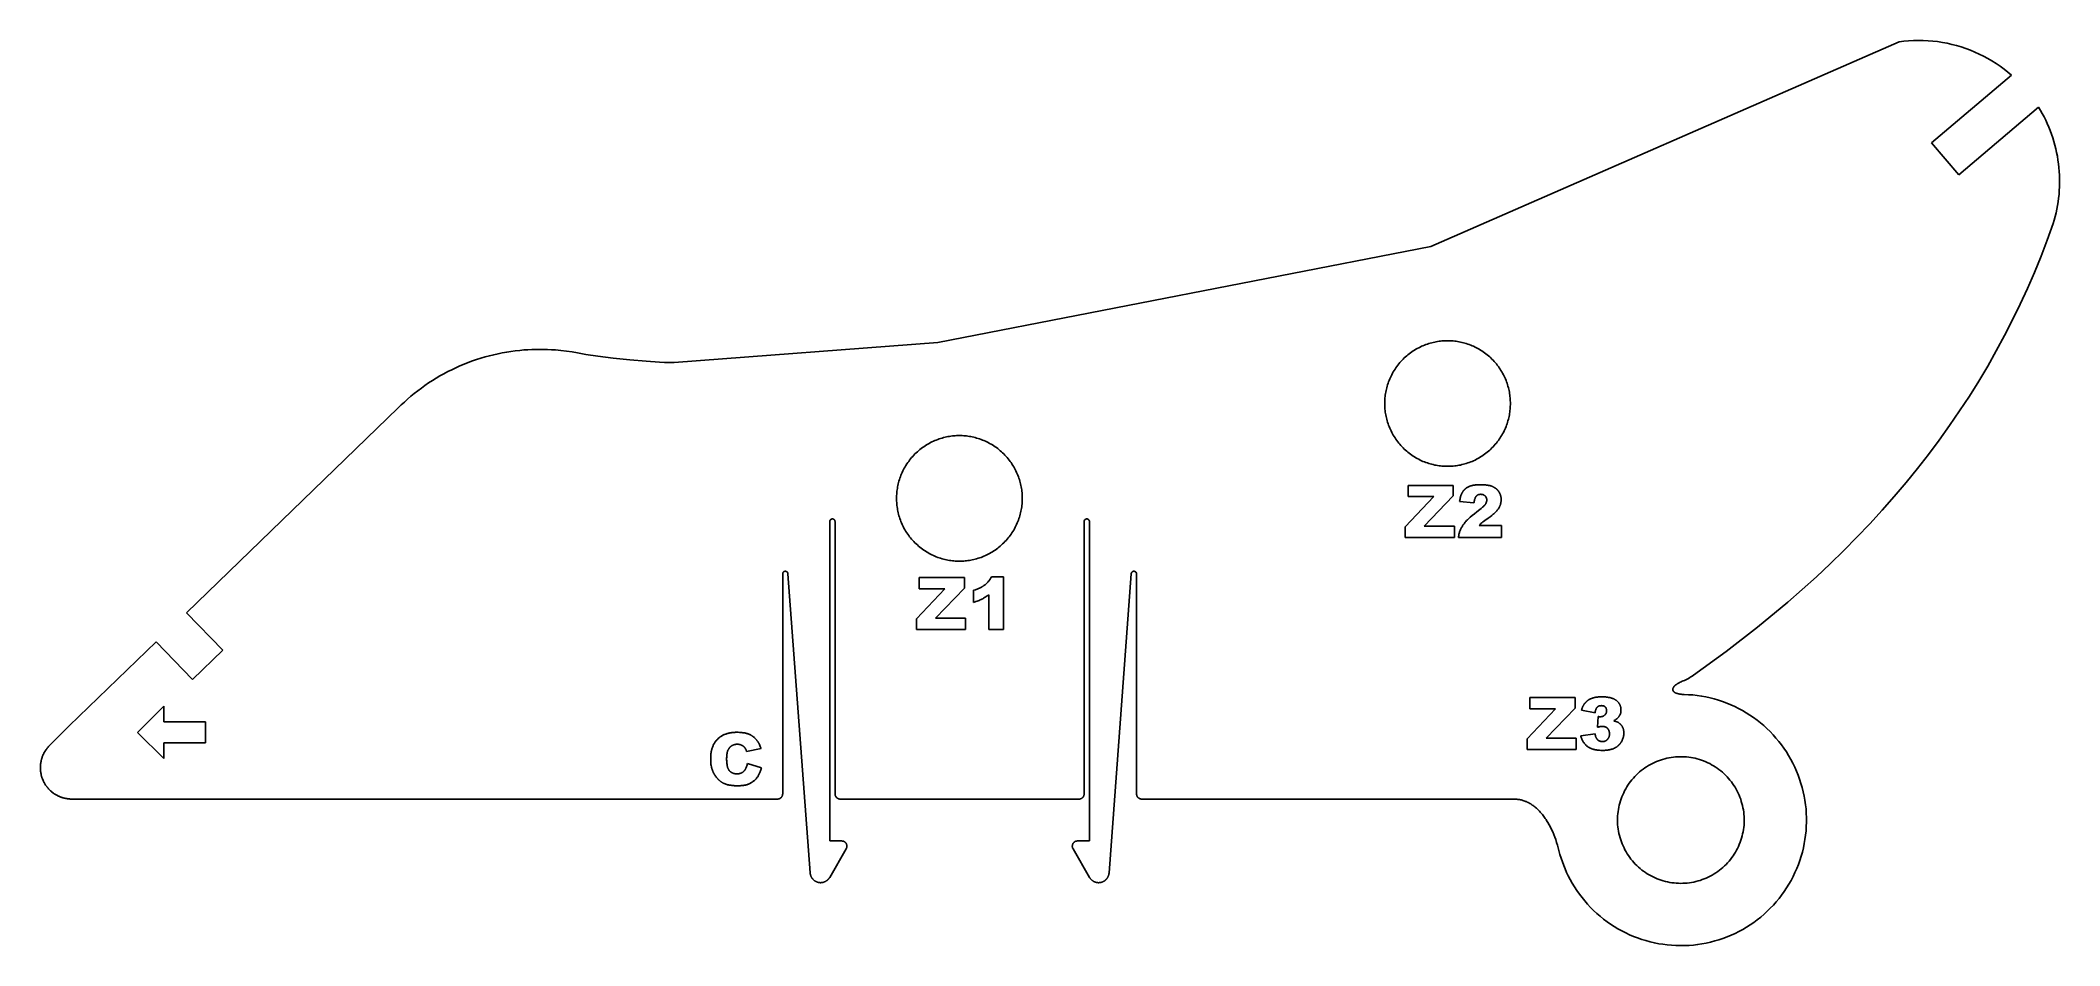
# Model space of a CAD drawing. Header units: millimetres. Extents: x 3639 to 3831, y 869 to 955.
import ezdxf

# ---------------------------------------------------------------- set-up
doc = ezdxf.new("R2010")
doc.units = ezdxf.units.MM
doc.header["$MEASUREMENT"] = 0
for name, color, linetype, true_color in [('Laser$LaserCut1', 1, 'Continuous', 0xff0000), ('Laser$LaserCut2', 3, 'Continuous', 0x00ff00), ('Laser$LaserEngrave', 4, 'Continuous', 0x00ffff)]:
    doc.layers.add(name, color=color, linetype=linetype, true_color=true_color)

msp = doc.modelspace()

# ---------------------------------------------------------------- linework, layer by layer
at = {"layer": 'Laser$LaserCut1'}
for points in [[(3771.34, 935.79), (3816.05, 955.36)], [(3816.05, 955.36), (3816.51, 955.42), (3816.97, 955.46), (3817.44, 955.48), (3817.9, 955.49), (3818.36, 955.48), (3818.82, 955.46), (3819.28, 955.42), (3819.74, 955.37), (3820.2, 955.3), (3820.65, 955.21), (3821.1, 955.11), (3821.55, 954.99), (3821.99, 954.86), (3822.43, 954.71), (3822.87, 954.55), (3823.29, 954.37), (3823.71, 954.18), (3824.13, 953.97), (3824.53, 953.75), (3824.93, 953.52), (3825.32, 953.27), (3825.7, 953.01), (3826.08, 952.74), (3826.44, 952.45), (3826.79, 952.15)], [(3826.79, 952.15), (3819.16, 945.69)], [(3821.75, 942.64), (3829.38, 949.1)], [(3829.38, 949.1), (3829.56, 948.8), (3829.73, 948.49), (3829.9, 948.18), (3830.06, 947.86), (3830.21, 947.54), (3830.35, 947.21), (3830.49, 946.87), (3830.61, 946.53), (3830.73, 946.19), (3830.84, 945.84), (3830.93, 945.49), (3831.02, 945.13), (3831.1, 944.78), (3831.17, 944.42), (3831.23, 944.06), (3831.28, 943.69), (3831.32, 943.33), (3831.36, 942.96), (3831.38, 942.6), (3831.39, 942.23), (3831.39, 941.87), (3831.38, 941.5), (3831.36, 941.14), (3831.33, 940.78), (3831.29, 940.42), (3831.24, 940.06), (3831.19, 939.7), (3831.12, 939.35), (3831.05, 939), (3830.96, 938.66), (3830.87, 938.32), (3830.77, 937.98)], [(3819.16, 945.69), (3821.75, 942.64)], [(3830.77, 937.98), (3830.21, 936.41), (3829.61, 934.86), (3828.98, 933.32), (3828.32, 931.79), (3827.62, 930.28), (3826.9, 928.78), (3826.14, 927.3), (3825.34, 925.83), (3824.52, 924.37), (3823.66, 922.93), (3822.77, 921.51), (3821.84, 920.09), (3820.88, 918.69), (3819.89, 917.31), (3818.87, 915.94), (3817.81, 914.59), (3816.72, 913.24), (3815.6, 911.92), (3814.44, 910.6), (3813.25, 909.3), (3812.03, 908.02), (3810.77, 906.75), (3809.49, 905.49), (3808.17, 904.25), (3806.81, 903.02), (3805.42, 901.81), (3802.55, 899.43), (3799.55, 897.1), (3796.41, 894.83), (3796.3, 894.75), (3796.18, 894.68), (3796.06, 894.61), (3795.94, 894.54), (3795.82, 894.47), (3795.69, 894.41), (3795.56, 894.35), (3795.43, 894.3)], [(3724.26, 926.62), (3771.34, 935.79)], [(3672.72, 920.37), (3673.01, 920.66), (3673.32, 920.94), (3673.63, 921.22), (3673.94, 921.49), (3674.27, 921.76), (3674.6, 922.02), (3674.94, 922.27), (3675.28, 922.52), (3675.63, 922.76), (3675.99, 922.99), (3676.35, 923.21), (3676.72, 923.43), (3677.09, 923.64), (3677.47, 923.84), (3677.85, 924.03), (3678.23, 924.21), (3678.62, 924.39), (3679.02, 924.55), (3679.41, 924.71), (3679.81, 924.86), (3680.22, 925), (3680.62, 925.13), (3681.03, 925.25), (3681.44, 925.36), (3681.85, 925.46), (3682.26, 925.55), (3682.67, 925.63), (3683.09, 925.71), (3683.5, 925.77), (3683.91, 925.83), (3684.33, 925.87), (3684.74, 925.91), (3685.11, 925.94), (3685.49, 925.96), (3685.86, 925.97), (3686.24, 925.97), (3686.62, 925.97), (3686.99, 925.96), (3687.37, 925.94), (3687.74, 925.91)], [(3687.74, 925.91), (3688.27, 925.86), (3688.8, 925.8), (3689.33, 925.72), (3689.85, 925.63)], [(3689.85, 925.63), (3690.65, 925.49), (3691.8, 925.32), (3693.25, 925.14), (3694.86, 924.97), (3696.41, 924.84), (3697.68, 924.75), (3698.17, 924.73), (3698.57, 924.72), (3698.87, 924.72), (3698.99, 924.73), (3699.09, 924.73)], [(3699.09, 924.73), (3724.26, 926.62)], [(3652.5, 900.81), (3672.72, 920.37)], [(3714.45, 909.52), (3714.45, 909.53), (3714.45, 909.54), (3714.44, 909.55), (3714.44, 909.56), (3714.44, 909.56), (3714.44, 909.57), (3714.44, 909.58), (3714.44, 909.59), (3714.43, 909.6), (3714.43, 909.61), (3714.43, 909.61), (3714.42, 909.62), (3714.42, 909.63), (3714.42, 909.64), (3714.41, 909.65), (3714.41, 909.65), (3714.4, 909.66), (3714.4, 909.67), (3714.39, 909.67), (3714.39, 909.68), (3714.38, 909.69), (3714.38, 909.69), (3714.37, 909.7), (3714.36, 909.71), (3714.36, 909.71), (3714.35, 909.72), (3714.34, 909.72), (3714.34, 909.73), (3714.33, 909.73), (3714.32, 909.74), (3714.32, 909.74), (3714.31, 909.74), (3714.3, 909.75), (3714.29, 909.75), (3714.28, 909.76), (3714.28, 909.76), (3714.27, 909.76), (3714.26, 909.76), (3714.25, 909.77), (3714.24, 909.77), (3714.23, 909.77), (3714.23, 909.77), (3714.22, 909.77), (3714.21, 909.77), (3714.2, 909.77), (3714.19, 909.77), (3714.18, 909.77), (3714.17, 909.77), (3714.17, 909.77), (3714.16, 909.77), (3714.15, 909.77), (3714.14, 909.77), (3714.13, 909.76), (3714.12, 909.76), (3714.12, 909.76), (3714.11, 909.76), (3714.1, 909.75), (3714.09, 909.75), (3714.08, 909.74), (3714.08, 909.74), (3714.07, 909.74), (3714.06, 909.73), (3714.05, 909.73), (3714.05, 909.72), (3714.04, 909.72), (3714.03, 909.71), (3714.03, 909.71), (3714.02, 909.7), (3714.01, 909.69), (3714.01, 909.69), (3714, 909.68), (3714, 909.67), (3713.99, 909.67), (3713.99, 909.66), (3713.98, 909.65), (3713.98, 909.65), (3713.97, 909.64), (3713.97, 909.63), (3713.97, 909.62), (3713.96, 909.61), (3713.96, 909.61), (3713.96, 909.6), (3713.96, 909.59), (3713.95, 909.58), (3713.95, 909.57), (3713.95, 909.56), (3713.95, 909.56), (3713.95, 909.55), (3713.95, 909.54), (3713.95, 909.53), (3713.95, 909.52)], [(3713.95, 909.52), (3713.95, 879.01)], [(3714.45, 883.51), (3714.45, 909.52)], [(3738.74, 909.52), (3738.74, 909.53), (3738.74, 909.54), (3738.73, 909.55), (3738.73, 909.56), (3738.73, 909.56), (3738.73, 909.57), (3738.73, 909.58), (3738.73, 909.59), (3738.72, 909.6), (3738.72, 909.61), (3738.72, 909.61), (3738.71, 909.62), (3738.71, 909.63), (3738.71, 909.64), (3738.7, 909.65), (3738.7, 909.65), (3738.69, 909.66), (3738.69, 909.67), (3738.68, 909.67), (3738.68, 909.68), (3738.67, 909.69), (3738.67, 909.69), (3738.66, 909.7), (3738.66, 909.71), (3738.65, 909.71), (3738.64, 909.72), (3738.64, 909.72), (3738.63, 909.73), (3738.62, 909.73), (3738.61, 909.74), (3738.61, 909.74), (3738.6, 909.74), (3738.59, 909.75), (3738.58, 909.75), (3738.57, 909.76), (3738.57, 909.76), (3738.56, 909.76), (3738.55, 909.76), (3738.54, 909.77), (3738.53, 909.77), (3738.52, 909.77), (3738.52, 909.77), (3738.51, 909.77), (3738.5, 909.77), (3738.49, 909.77), (3738.48, 909.77), (3738.47, 909.77), (3738.46, 909.77), (3738.46, 909.77), (3738.45, 909.77), (3738.44, 909.77), (3738.43, 909.77), (3738.42, 909.76), (3738.41, 909.76), (3738.41, 909.76), (3738.4, 909.76), (3738.39, 909.75), (3738.38, 909.75), (3738.37, 909.74), (3738.37, 909.74), (3738.36, 909.74), (3738.35, 909.73), (3738.34, 909.73), (3738.34, 909.72), (3738.33, 909.72), (3738.32, 909.71), (3738.32, 909.71), (3738.31, 909.7), (3738.3, 909.69), (3738.3, 909.69), (3738.29, 909.68), (3738.29, 909.67), (3738.28, 909.67), (3738.28, 909.66), (3738.27, 909.65), (3738.27, 909.65), (3738.26, 909.64), (3738.26, 909.63), (3738.26, 909.62), (3738.25, 909.61), (3738.25, 909.61), (3738.25, 909.6), (3738.25, 909.59), (3738.24, 909.58), (3738.24, 909.57), (3738.24, 909.56), (3738.24, 909.56), (3738.24, 909.55), (3738.24, 909.54), (3738.24, 909.53), (3738.24, 909.52)], [(3738.24, 909.52), (3738.24, 883.51)], [(3738.74, 879.01), (3738.74, 909.52)], [(3709.95, 904.54), (3709.94, 904.55), (3709.94, 904.56), (3709.94, 904.57), (3709.94, 904.57), (3709.94, 904.58), (3709.94, 904.59), (3709.93, 904.6), (3709.93, 904.61), (3709.93, 904.62), (3709.92, 904.62), (3709.92, 904.63), (3709.92, 904.64), (3709.91, 904.65), (3709.91, 904.65), (3709.9, 904.66), (3709.9, 904.67), (3709.89, 904.68), (3709.89, 904.68), (3709.88, 904.69), (3709.88, 904.7), (3709.87, 904.7), (3709.86, 904.71), (3709.86, 904.71), (3709.85, 904.72), (3709.84, 904.72), (3709.84, 904.73), (3709.83, 904.73), (3709.82, 904.74), (3709.81, 904.74), (3709.8, 904.75), (3709.8, 904.75), (3709.79, 904.75), (3709.78, 904.76), (3709.77, 904.76), (3709.76, 904.76), (3709.76, 904.76), (3709.75, 904.77), (3709.74, 904.77), (3709.73, 904.77), (3709.72, 904.77), (3709.71, 904.77), (3709.7, 904.77), (3709.7, 904.77), (3709.69, 904.77), (3709.68, 904.77), (3709.67, 904.77), (3709.66, 904.77), (3709.65, 904.77), (3709.64, 904.77), (3709.63, 904.76), (3709.63, 904.76), (3709.62, 904.76), (3709.61, 904.76), (3709.6, 904.75), (3709.59, 904.75), (3709.59, 904.75), (3709.58, 904.74), (3709.57, 904.74), (3709.56, 904.73), (3709.56, 904.73), (3709.55, 904.72), (3709.54, 904.72), (3709.53, 904.71), (3709.53, 904.71), (3709.52, 904.7), (3709.52, 904.7), (3709.51, 904.69), (3709.5, 904.68), (3709.5, 904.68), (3709.49, 904.67), (3709.49, 904.66), (3709.48, 904.65), (3709.48, 904.65), (3709.48, 904.64), (3709.47, 904.63), (3709.47, 904.62), (3709.46, 904.62), (3709.46, 904.61), (3709.46, 904.6), (3709.46, 904.59), (3709.45, 904.58), (3709.45, 904.57), (3709.45, 904.57), (3709.45, 904.56), (3709.45, 904.55), (3709.45, 904.54), (3709.45, 904.53), (3709.45, 904.52)], [(3709.45, 904.52), (3709.45, 883.51)], [(3712.07, 875.95), (3709.95, 904.54)], [(3742.74, 904.54), (3740.61, 875.95)], [(3743.24, 904.52), (3743.24, 904.53), (3743.24, 904.54), (3743.23, 904.55), (3743.23, 904.56), (3743.23, 904.56), (3743.23, 904.57), (3743.23, 904.58), (3743.23, 904.59), (3743.22, 904.6), (3743.22, 904.61), (3743.22, 904.62), (3743.21, 904.62), (3743.21, 904.63), (3743.21, 904.64), (3743.2, 904.65), (3743.2, 904.65), (3743.19, 904.66), (3743.19, 904.67), (3743.18, 904.68), (3743.18, 904.68), (3743.17, 904.69), (3743.17, 904.69), (3743.16, 904.7), (3743.15, 904.71), (3743.15, 904.71), (3743.14, 904.72), (3743.13, 904.72), (3743.13, 904.73), (3743.12, 904.73), (3743.11, 904.74), (3743.1, 904.74), (3743.1, 904.75), (3743.09, 904.75), (3743.08, 904.75), (3743.07, 904.76), (3743.06, 904.76), (3743.06, 904.76), (3743.05, 904.76), (3743.04, 904.77), (3743.03, 904.77), (3743.02, 904.77), (3743.01, 904.77), (3743, 904.77), (3743, 904.77), (3742.99, 904.77), (3742.98, 904.77), (3742.97, 904.77), (3742.96, 904.77), (3742.95, 904.77), (3742.94, 904.77), (3742.93, 904.77), (3742.93, 904.76), (3742.92, 904.76), (3742.91, 904.76), (3742.9, 904.76), (3742.89, 904.75), (3742.89, 904.75), (3742.88, 904.75), (3742.87, 904.74), (3742.86, 904.74), (3742.85, 904.73), (3742.85, 904.73), (3742.84, 904.72), (3742.83, 904.72), (3742.83, 904.71), (3742.82, 904.71), (3742.81, 904.7), (3742.81, 904.7), (3742.8, 904.69), (3742.8, 904.68), (3742.79, 904.68), (3742.78, 904.67), (3742.78, 904.66), (3742.77, 904.65), (3742.77, 904.65), (3742.77, 904.64), (3742.76, 904.63), (3742.76, 904.62), (3742.75, 904.62), (3742.75, 904.61), (3742.75, 904.6), (3742.75, 904.59), (3742.74, 904.58), (3742.74, 904.57), (3742.74, 904.57), (3742.74, 904.56), (3742.74, 904.55), (3742.74, 904.54)], [(3743.24, 883.51), (3743.24, 904.52)], [(3655.97, 897.22), (3652.5, 900.81)], [(3641.31, 890), (3649.62, 898.03)], [(3649.62, 898.03), (3653.1, 894.44)], [(3653.1, 894.44), (3655.97, 897.22)], [(3795.54, 893), (3795.96, 892.98), (3796.37, 892.95), (3796.79, 892.9), (3797.2, 892.84), (3797.61, 892.76), (3798.01, 892.67), (3798.41, 892.57), (3798.81, 892.45), (3799.21, 892.32), (3799.6, 892.17), (3799.98, 892.01), (3800.36, 891.84), (3800.73, 891.66), (3801.1, 891.46), (3801.46, 891.25), (3801.81, 891.03), (3802.15, 890.79), (3802.49, 890.55), (3802.81, 890.29), (3803.13, 890.02), (3803.44, 889.74), (3803.74, 889.45), (3804.02, 889.15), (3804.3, 888.84), (3804.57, 888.52), (3804.82, 888.19), (3805.06, 887.86), (3805.3, 887.51), (3805.51, 887.16), (3805.72, 886.8), (3805.92, 886.43), (3806.1, 886.06), (3806.27, 885.68), (3806.42, 885.29), (3806.56, 884.9), (3806.69, 884.5), (3806.81, 884.1), (3806.91, 883.7), (3806.99, 883.29), (3807.07, 882.89), (3807.12, 882.47), (3807.17, 882.06), (3807.2, 881.65), (3807.21, 881.23), (3807.21, 880.81), (3807.2, 880.4), (3807.17, 879.98), (3807.13, 879.57), (3807.07, 879.16), (3807, 878.75), (3806.92, 878.34), (3806.82, 877.94), (3806.7, 877.54), (3806.58, 877.14), (3806.44, 876.75), (3806.28, 876.37), (3806.11, 875.98), (3805.93, 875.61), (3805.74, 875.24), (3805.53, 874.88), (3805.32, 874.53), (3805.09, 874.18), (3804.84, 873.84), (3804.59, 873.51), (3804.32, 873.19), (3804.05, 872.88), (3803.76, 872.58), (3803.47, 872.29), (3803.16, 872.01), (3802.84, 871.74), (3802.52, 871.48), (3802.18, 871.23), (3801.84, 871), (3801.49, 870.78), (3801.13, 870.56), (3800.77, 870.37), (3800.39, 870.18), (3800.02, 870.01), (3799.63, 869.85), (3799.24, 869.7), (3798.85, 869.57), (3798.45, 869.45), (3798.05, 869.34), (3797.64, 869.25), (3797.23, 869.18), (3796.82, 869.11), (3796.41, 869.06), (3796, 869.03), (3795.58, 869.01), (3795.16, 869.01), (3794.75, 869.01), (3794.33, 869.04), (3793.92, 869.08), (3793.51, 869.13), (3793.1, 869.19), (3792.69, 869.27), (3792.28, 869.37), (3791.88, 869.48), (3791.49, 869.6), (3791.09, 869.74), (3790.71, 869.89), (3790.32, 870.05), (3789.95, 870.22), (3789.58, 870.41), (3789.21, 870.61), (3788.86, 870.83), (3788.51, 871.06), (3788.17, 871.29), (3787.83, 871.54), (3787.51, 871.81), (3787.2, 872.08), (3786.89, 872.36), (3786.6, 872.65), (3786.31, 872.96), (3786.04, 873.27), (3785.78, 873.59), (3785.53, 873.93), (3785.29, 874.26), (3785.06, 874.61), (3784.85, 874.97), (3784.64, 875.33)], [(3795.43, 894.3), (3795.34, 894.26), (3795.24, 894.21), (3795.15, 894.17), (3795.05, 894.12), (3795.01, 894.09), (3794.97, 894.07), (3794.92, 894.04), (3794.88, 894.02), (3794.84, 893.99), (3794.8, 893.96), (3794.77, 893.93), (3794.73, 893.91), (3794.69, 893.88), (3794.66, 893.85), (3794.65, 893.84), (3794.63, 893.82), (3794.62, 893.81), (3794.6, 893.79), (3794.59, 893.78), (3794.58, 893.76), (3794.56, 893.75), (3794.55, 893.73), (3794.54, 893.72), (3794.53, 893.71), (3794.52, 893.69), (3794.51, 893.68), (3794.5, 893.66), (3794.49, 893.65), (3794.49, 893.63), (3794.48, 893.62), (3794.48, 893.61), (3794.47, 893.6), (3794.47, 893.6), (3794.47, 893.59), (3794.46, 893.58), (3794.46, 893.58), (3794.46, 893.57), (3794.46, 893.56), (3794.45, 893.55), (3794.45, 893.55), (3794.45, 893.54), (3794.45, 893.53), (3794.45, 893.53), (3794.45, 893.52), (3794.45, 893.51), (3794.45, 893.51), (3794.44, 893.5), (3794.44, 893.49), (3794.44, 893.49), (3794.44, 893.48), (3794.44, 893.47), (3794.44, 893.47), (3794.44, 893.46), (3794.44, 893.45), (3794.44, 893.45), (3794.45, 893.44), (3794.45, 893.43), (3794.45, 893.43), (3794.45, 893.42), (3794.45, 893.41), (3794.45, 893.41), (3794.45, 893.4), (3794.46, 893.39), (3794.46, 893.39), (3794.46, 893.38), (3794.46, 893.37), (3794.47, 893.37), (3794.47, 893.36), (3794.47, 893.36), (3794.47, 893.35), (3794.48, 893.34), (3794.48, 893.34), (3794.48, 893.33), (3794.49, 893.33), (3794.49, 893.32), (3794.5, 893.31), (3794.5, 893.31), (3794.5, 893.3), (3794.51, 893.3), (3794.51, 893.29), (3794.52, 893.29), (3794.52, 893.28), (3794.53, 893.27), (3794.53, 893.27), (3794.54, 893.26), (3794.55, 893.26), (3794.56, 893.25), (3794.57, 893.24), (3794.58, 893.23), (3794.6, 893.22), (3794.61, 893.21), (3794.62, 893.2), (3794.64, 893.19), (3794.65, 893.18), (3794.67, 893.17), (3794.69, 893.16), (3794.7, 893.15), (3794.72, 893.15), (3794.74, 893.14), (3794.76, 893.13), (3794.78, 893.12), (3794.79, 893.12), (3794.83, 893.1), (3794.87, 893.09), (3794.92, 893.08), (3794.96, 893.07), (3795.01, 893.06), (3795.05, 893.05), (3795.1, 893.04), (3795.14, 893.03), (3795.19, 893.02), (3795.24, 893.02), (3795.34, 893.01), (3795.44, 893), (3795.54, 893)], [(3639.44, 888.14), (3641.31, 890)], [(3641.56, 883.01), (3641.51, 883.01), (3641.45, 883.01), (3641.4, 883.01), (3641.35, 883.02), (3641.3, 883.02), (3641.24, 883.03), (3641.19, 883.03), (3641.14, 883.04), (3641.08, 883.05), (3641.03, 883.06), (3640.97, 883.07), (3640.92, 883.08), (3640.87, 883.09), (3640.81, 883.1), (3640.76, 883.12), (3640.71, 883.13), (3640.65, 883.15), (3640.6, 883.17), (3640.55, 883.18), (3640.49, 883.2), (3640.44, 883.22), (3640.39, 883.25), (3640.34, 883.27), (3640.29, 883.29), (3640.24, 883.32), (3640.18, 883.34), (3640.13, 883.37), (3640.08, 883.4), (3640.04, 883.42), (3639.99, 883.45), (3639.94, 883.48), (3639.89, 883.52), (3639.84, 883.55), (3639.8, 883.58), (3639.75, 883.61), (3639.71, 883.65), (3639.66, 883.68), (3639.62, 883.72), (3639.58, 883.76), (3639.53, 883.8), (3639.49, 883.83), (3639.45, 883.87), (3639.41, 883.91), (3639.37, 883.95), (3639.33, 884), (3639.3, 884.04), (3639.26, 884.08), (3639.23, 884.12), (3639.19, 884.17), (3639.16, 884.21), (3639.12, 884.26), (3639.09, 884.3), (3639.06, 884.35), (3639.03, 884.39), (3639, 884.44), (3638.98, 884.48), (3638.95, 884.53), (3638.92, 884.58), (3638.9, 884.63), (3638.87, 884.67), (3638.85, 884.72), (3638.83, 884.77), (3638.81, 884.82), (3638.77, 884.91), (3638.75, 884.96), (3638.73, 885.01), (3638.71, 885.06), (3638.7, 885.11), (3638.68, 885.16), (3638.67, 885.22), (3638.65, 885.27), (3638.64, 885.32), (3638.63, 885.37), (3638.62, 885.43), (3638.61, 885.48), (3638.6, 885.54), (3638.59, 885.59), (3638.58, 885.65), (3638.58, 885.7), (3638.57, 885.76), (3638.57, 885.81), (3638.56, 885.87), (3638.56, 885.92), (3638.56, 885.98), (3638.56, 886.04), (3638.56, 886.09), (3638.56, 886.15), (3638.57, 886.21), (3638.57, 886.26), (3638.58, 886.32), (3638.58, 886.38), (3638.59, 886.43), (3638.6, 886.49), (3638.61, 886.54), (3638.62, 886.6), (3638.63, 886.66), (3638.64, 886.71), (3638.66, 886.77), (3638.67, 886.82), (3638.69, 886.88), (3638.7, 886.93), (3638.72, 886.98), (3638.74, 887.04), (3638.76, 887.09), (3638.78, 887.14), (3638.8, 887.2), (3638.83, 887.25), (3638.85, 887.3), (3638.88, 887.35), (3638.9, 887.4), (3638.93, 887.45), (3638.95, 887.5), (3638.98, 887.54), (3639.01, 887.59), (3639.04, 887.64), (3639.07, 887.68), (3639.1, 887.73), (3639.13, 887.77), (3639.17, 887.82), (3639.2, 887.86), (3639.23, 887.9), (3639.27, 887.94), (3639.3, 887.98), (3639.34, 888.02), (3639.37, 888.06), (3639.41, 888.1), (3639.44, 888.14)], [(3709.45, 883.51), (3709.45, 883.49), (3709.44, 883.47), (3709.44, 883.46), (3709.44, 883.44), (3709.44, 883.42), (3709.44, 883.41), (3709.43, 883.39), (3709.43, 883.37), (3709.42, 883.36), (3709.42, 883.34), (3709.41, 883.32), (3709.4, 883.31), (3709.4, 883.29), (3709.39, 883.28), (3709.38, 883.26), (3709.37, 883.25), (3709.36, 883.23), (3709.35, 883.22), (3709.34, 883.2), (3709.33, 883.19), (3709.32, 883.18), (3709.31, 883.17), (3709.3, 883.15), (3709.29, 883.14), (3709.27, 883.13), (3709.26, 883.12), (3709.25, 883.11), (3709.23, 883.1), (3709.22, 883.09), (3709.21, 883.08), (3709.19, 883.07), (3709.18, 883.06), (3709.16, 883.06), (3709.14, 883.05), (3709.13, 883.04), (3709.11, 883.04), (3709.1, 883.03), (3709.08, 883.03), (3709.06, 883.02), (3709.05, 883.02), (3709.03, 883.01), (3709.01, 883.01), (3709, 883.01), (3708.98, 883.01), (3708.96, 883.01), (3708.95, 883.01)], [(3714.95, 883.01), (3714.93, 883.01), (3714.92, 883.01), (3714.91, 883.01), (3714.9, 883.01), (3714.89, 883.01), (3714.88, 883.01), (3714.87, 883.01), (3714.85, 883.02), (3714.84, 883.02), (3714.83, 883.02), (3714.82, 883.02), (3714.81, 883.03), (3714.8, 883.03), (3714.78, 883.03), (3714.77, 883.04), (3714.76, 883.04), (3714.75, 883.05), (3714.74, 883.05), (3714.73, 883.06), (3714.72, 883.06), (3714.7, 883.07), (3714.69, 883.08), (3714.68, 883.08), (3714.67, 883.09), (3714.66, 883.1), (3714.65, 883.1), (3714.64, 883.11), (3714.63, 883.12), (3714.62, 883.13), (3714.61, 883.14), (3714.6, 883.14), (3714.59, 883.15), (3714.58, 883.16), (3714.57, 883.17), (3714.57, 883.18), (3714.56, 883.19), (3714.55, 883.2), (3714.54, 883.21), (3714.53, 883.22), (3714.53, 883.23), (3714.52, 883.24), (3714.51, 883.26), (3714.51, 883.27), (3714.5, 883.28), (3714.5, 883.29), (3714.49, 883.3), (3714.49, 883.31), (3714.48, 883.32), (3714.48, 883.33), (3714.47, 883.35), (3714.47, 883.36), (3714.47, 883.37), (3714.46, 883.38), (3714.46, 883.39), (3714.46, 883.4), (3714.45, 883.42), (3714.45, 883.43), (3714.45, 883.44), (3714.45, 883.45), (3714.45, 883.46), (3714.45, 883.47), (3714.45, 883.48), (3714.45, 883.5), (3714.45, 883.51)], [(3738.24, 883.51), (3738.24, 883.49), (3738.23, 883.47), (3738.23, 883.46), (3738.23, 883.44), (3738.23, 883.42), (3738.23, 883.41), (3738.22, 883.39), (3738.22, 883.37), (3738.21, 883.36), (3738.21, 883.34), (3738.2, 883.32), (3738.19, 883.31), (3738.19, 883.29), (3738.18, 883.28), (3738.17, 883.26), (3738.16, 883.25), (3738.15, 883.23), (3738.14, 883.22), (3738.13, 883.2), (3738.12, 883.19), (3738.11, 883.18), (3738.1, 883.17), (3738.09, 883.15), (3738.08, 883.14), (3738.06, 883.13), (3738.05, 883.12), (3738.04, 883.11), (3738.02, 883.1), (3738.01, 883.09), (3738, 883.08), (3737.98, 883.07), (3737.97, 883.06), (3737.95, 883.06), (3737.94, 883.05), (3737.92, 883.04), (3737.9, 883.04), (3737.89, 883.03), (3737.87, 883.03), (3737.85, 883.02), (3737.84, 883.02), (3737.82, 883.01), (3737.8, 883.01), (3737.79, 883.01), (3737.77, 883.01), (3737.75, 883.01), (3737.74, 883.01)], [(3743.74, 883.01), (3743.72, 883.01), (3743.71, 883.01), (3743.7, 883.01), (3743.69, 883.01), (3743.68, 883.01), (3743.66, 883.01), (3743.65, 883.01), (3743.64, 883.02), (3743.63, 883.02), (3743.62, 883.02), (3743.6, 883.03), (3743.59, 883.03), (3743.58, 883.03), (3743.57, 883.04), (3743.56, 883.04), (3743.54, 883.05), (3743.53, 883.05), (3743.52, 883.06), (3743.51, 883.06), (3743.5, 883.07), (3743.49, 883.07), (3743.48, 883.08), (3743.47, 883.09), (3743.46, 883.09), (3743.45, 883.1), (3743.44, 883.11), (3743.43, 883.11), (3743.42, 883.12), (3743.41, 883.13), (3743.4, 883.14), (3743.39, 883.15), (3743.38, 883.15), (3743.37, 883.16), (3743.37, 883.17), (3743.36, 883.18), (3743.35, 883.19), (3743.34, 883.2), (3743.33, 883.21), (3743.33, 883.22), (3743.32, 883.23), (3743.31, 883.24), (3743.31, 883.25), (3743.3, 883.26), (3743.3, 883.27), (3743.29, 883.28), (3743.28, 883.29), (3743.28, 883.3), (3743.27, 883.32), (3743.27, 883.33), (3743.27, 883.34), (3743.26, 883.35), (3743.26, 883.36), (3743.25, 883.37), (3743.25, 883.39), (3743.25, 883.4), (3743.25, 883.41), (3743.24, 883.42), (3743.24, 883.43), (3743.24, 883.45), (3743.24, 883.46), (3743.24, 883.47), (3743.24, 883.48), (3743.24, 883.49), (3743.24, 883.51)], [(3645.6, 883.01), (3641.56, 883.01)], [(3708.95, 883.01), (3645.6, 883.01)], [(3737.74, 883.01), (3714.95, 883.01)], [(3751.74, 883.01), (3743.74, 883.01)], [(3779.31, 883), (3751.74, 883.01)], [(3783.58, 878.08), (3783.51, 878.35), (3783.43, 878.61), (3783.35, 878.87), (3783.27, 879.13), (3783.18, 879.38), (3783.08, 879.63), (3782.98, 879.87), (3782.87, 880.1), (3782.76, 880.33), (3782.65, 880.55), (3782.53, 880.76), (3782.4, 880.96), (3782.34, 881.06), (3782.27, 881.16), (3782.21, 881.25), (3782.14, 881.35), (3782.07, 881.44), (3782, 881.52), (3781.93, 881.61), (3781.86, 881.69), (3781.79, 881.77), (3781.72, 881.85), (3781.65, 881.93), (3781.57, 882), (3781.5, 882.07), (3781.42, 882.14), (3781.35, 882.21), (3781.27, 882.27), (3781.19, 882.33), (3781.11, 882.39), (3781.03, 882.44), (3780.96, 882.5), (3780.88, 882.55), (3780.8, 882.59), (3780.71, 882.64), (3780.63, 882.68), (3780.55, 882.72), (3780.47, 882.76), (3780.39, 882.79), (3780.31, 882.82), (3780.22, 882.85), (3780.14, 882.88), (3780.06, 882.9), (3779.97, 882.92), (3779.89, 882.94), (3779.81, 882.96), (3779.72, 882.97), (3779.64, 882.98), (3779.56, 882.99), (3779.47, 883), (3779.39, 883), (3779.31, 883)], [(3715.51, 878.26), (3713.94, 875.52)], [(3713.95, 879.01), (3715.08, 879.01)], [(3715.08, 879.01), (3715.1, 879.01), (3715.11, 879.01), (3715.13, 879), (3715.15, 879), (3715.17, 879), (3715.18, 879), (3715.2, 878.99), (3715.22, 878.99), (3715.23, 878.98), (3715.25, 878.98), (3715.26, 878.97), (3715.28, 878.97), (3715.3, 878.96), (3715.31, 878.95), (3715.33, 878.94), (3715.34, 878.93), (3715.36, 878.92), (3715.37, 878.91), (3715.38, 878.9), (3715.4, 878.89), (3715.41, 878.88), (3715.42, 878.87), (3715.43, 878.86), (3715.45, 878.85), (3715.46, 878.83), (3715.47, 878.82), (3715.48, 878.81), (3715.49, 878.79), (3715.5, 878.78), (3715.51, 878.76), (3715.52, 878.75), (3715.53, 878.73), (3715.53, 878.72), (3715.54, 878.7), (3715.55, 878.69), (3715.55, 878.67), (3715.56, 878.65), (3715.56, 878.64), (3715.57, 878.62), (3715.57, 878.61), (3715.57, 878.59), (3715.58, 878.57), (3715.58, 878.55), (3715.58, 878.54), (3715.58, 878.52), (3715.58, 878.5), (3715.58, 878.49), (3715.58, 878.47), (3715.58, 878.45), (3715.57, 878.43), (3715.57, 878.42), (3715.57, 878.4), (3715.56, 878.38), (3715.56, 878.37), (3715.55, 878.35), (3715.55, 878.33), (3715.54, 878.32), (3715.54, 878.3), (3715.53, 878.29), (3715.52, 878.27), (3715.51, 878.26)], [(3737.17, 878.26), (3737.16, 878.27), (3737.15, 878.29), (3737.15, 878.3), (3737.14, 878.32), (3737.13, 878.33), (3737.13, 878.35), (3737.12, 878.37), (3737.12, 878.38), (3737.11, 878.4), (3737.11, 878.42), (3737.11, 878.43), (3737.11, 878.45), (3737.1, 878.47), (3737.1, 878.49), (3737.1, 878.5), (3737.1, 878.52), (3737.1, 878.54), (3737.1, 878.55), (3737.11, 878.57), (3737.11, 878.59), (3737.11, 878.61), (3737.12, 878.62), (3737.12, 878.64), (3737.12, 878.65), (3737.13, 878.67), (3737.14, 878.69), (3737.14, 878.7), (3737.15, 878.72), (3737.16, 878.73), (3737.16, 878.75), (3737.17, 878.76), (3737.18, 878.78), (3737.19, 878.79), (3737.2, 878.81), (3737.21, 878.82), (3737.22, 878.83), (3737.24, 878.85), (3737.25, 878.86), (3737.26, 878.87), (3737.27, 878.88), (3737.28, 878.89), (3737.3, 878.9), (3737.31, 878.91), (3737.33, 878.92), (3737.34, 878.93), (3737.36, 878.94), (3737.37, 878.95), (3737.39, 878.96), (3737.4, 878.97), (3737.42, 878.97), (3737.43, 878.98), (3737.45, 878.98), (3737.47, 878.99), (3737.48, 878.99), (3737.5, 879), (3737.52, 879), (3737.53, 879), (3737.55, 879), (3737.57, 879.01), (3737.58, 879.01), (3737.6, 879.01)], [(3738.75, 875.52), (3737.17, 878.26)], [(3737.6, 879.01), (3738.74, 879.01)], [(3784.64, 875.33), (3784.47, 875.66), (3784.31, 875.99), (3784.17, 876.33), (3784.03, 876.67), (3783.9, 877.02), (3783.78, 877.37), (3783.67, 877.72), (3783.58, 878.08)], [(3713.94, 875.52), (3713.92, 875.49), (3713.9, 875.47), (3713.88, 875.44), (3713.86, 875.41), (3713.84, 875.38), (3713.81, 875.36), (3713.79, 875.33), (3713.76, 875.31), (3713.74, 875.28), (3713.71, 875.26), (3713.69, 875.24), (3713.66, 875.22), (3713.63, 875.2), (3713.6, 875.18), (3713.57, 875.16), (3713.54, 875.14), (3713.51, 875.13), (3713.48, 875.11), (3713.44, 875.1), (3713.41, 875.09), (3713.38, 875.07), (3713.35, 875.06), (3713.31, 875.05), (3713.28, 875.05), (3713.24, 875.04), (3713.21, 875.03), (3713.18, 875.03), (3713.14, 875.03), (3713.11, 875.03), (3713.07, 875.02), (3713.04, 875.02), (3713, 875.03), (3712.97, 875.03), (3712.93, 875.03), (3712.9, 875.04), (3712.86, 875.05), (3712.83, 875.05), (3712.8, 875.06), (3712.76, 875.07), (3712.73, 875.08), (3712.7, 875.1), (3712.66, 875.11), (3712.63, 875.12), (3712.6, 875.14), (3712.57, 875.16), (3712.54, 875.17), (3712.51, 875.19), (3712.48, 875.21), (3712.46, 875.23), (3712.43, 875.26), (3712.4, 875.28), (3712.38, 875.3), (3712.35, 875.33), (3712.33, 875.35), (3712.31, 875.38), (3712.28, 875.41), (3712.26, 875.43), (3712.24, 875.46), (3712.22, 875.49), (3712.2, 875.52), (3712.19, 875.55), (3712.17, 875.58), (3712.16, 875.61), (3712.14, 875.65), (3712.13, 875.68), (3712.12, 875.71), (3712.11, 875.74), (3712.1, 875.78), (3712.09, 875.81), (3712.08, 875.85), (3712.08, 875.88), (3712.07, 875.92), (3712.07, 875.95)], [(3740.61, 875.95), (3740.61, 875.92), (3740.6, 875.88), (3740.6, 875.85), (3740.59, 875.81), (3740.58, 875.78), (3740.57, 875.74), (3740.56, 875.71), (3740.55, 875.68), (3740.54, 875.65), (3740.52, 875.61), (3740.51, 875.58), (3740.49, 875.55), (3740.48, 875.52), (3740.46, 875.49), (3740.44, 875.46), (3740.42, 875.43), (3740.4, 875.41), (3740.38, 875.38), (3740.35, 875.35), (3740.33, 875.33), (3740.31, 875.3), (3740.28, 875.28), (3740.25, 875.26), (3740.23, 875.23), (3740.2, 875.21), (3740.17, 875.19), (3740.14, 875.17), (3740.11, 875.16), (3740.08, 875.14), (3740.05, 875.12), (3740.02, 875.11), (3739.98, 875.1), (3739.95, 875.08), (3739.92, 875.07), (3739.89, 875.06), (3739.85, 875.05), (3739.82, 875.05), (3739.78, 875.04), (3739.75, 875.03), (3739.72, 875.03), (3739.68, 875.03), (3739.65, 875.02), (3739.61, 875.02), (3739.58, 875.02), (3739.54, 875.03), (3739.51, 875.03), (3739.47, 875.03), (3739.44, 875.04), (3739.4, 875.05), (3739.37, 875.05), (3739.34, 875.06), (3739.3, 875.07), (3739.27, 875.09), (3739.24, 875.1), (3739.2, 875.11), (3739.17, 875.13), (3739.14, 875.14), (3739.11, 875.16), (3739.08, 875.18), (3739.05, 875.2), (3739.02, 875.22), (3739, 875.24), (3738.97, 875.26), (3738.94, 875.28), (3738.92, 875.31), (3738.89, 875.33), (3738.87, 875.36), (3738.85, 875.38), (3738.82, 875.41), (3738.8, 875.44), (3738.78, 875.47), (3738.76, 875.49), (3738.75, 875.52)]]:
    msp.add_lwpolyline(points, dxfattribs=at)
at = {"layer": 'Laser$LaserCut2'}
for points in [[(3778.94, 920.8), (3778.94, 920.93), (3778.93, 921.06), (3778.93, 921.2), (3778.92, 921.34), (3778.9, 921.47), (3778.88, 921.61), (3778.86, 921.75), (3778.84, 921.89), (3778.81, 922.03), (3778.78, 922.17), (3778.75, 922.31), (3778.71, 922.45), (3778.67, 922.59), (3778.62, 922.73), (3778.57, 922.87), (3778.52, 923), (3778.46, 923.14), (3778.4, 923.28), (3778.34, 923.42), (3778.27, 923.55), (3778.2, 923.69), (3778.12, 923.82), (3778.04, 923.95), (3777.96, 924.08), (3777.88, 924.21), (3777.79, 924.33), (3777.69, 924.46), (3777.6, 924.58), (3777.5, 924.7), (3777.4, 924.81), (3777.29, 924.93), (3777.18, 925.04), (3777.07, 925.15), (3776.96, 925.25), (3776.84, 925.36), (3776.72, 925.45), (3776.6, 925.55), (3776.48, 925.64), (3776.35, 925.73), (3776.22, 925.82), (3776.09, 925.9), (3775.96, 925.98), (3775.83, 926.05), (3775.7, 926.13), (3775.56, 926.19), (3775.42, 926.26), (3775.29, 926.32), (3775.15, 926.38), (3775.01, 926.43), (3774.87, 926.48), (3774.73, 926.52), (3774.59, 926.56), (3774.45, 926.6), (3774.31, 926.64), (3774.17, 926.67), (3774.03, 926.7), (3773.89, 926.72), (3773.75, 926.74), (3773.62, 926.76), (3773.48, 926.77), (3773.34, 926.78), (3773.21, 926.79), (3773.07, 926.8), (3772.94, 926.8), (3772.81, 926.8), (3772.67, 926.79), (3772.54, 926.78), (3772.4, 926.77), (3772.26, 926.76), (3772.13, 926.74), (3771.99, 926.72), (3771.85, 926.7), (3771.71, 926.67), (3771.57, 926.64), (3771.43, 926.6), (3771.29, 926.57), (3771.15, 926.52), (3771.01, 926.48), (3770.87, 926.43), (3770.73, 926.38), (3770.59, 926.32), (3770.46, 926.26), (3770.32, 926.19), (3770.18, 926.13), (3770.05, 926.05), (3769.92, 925.98), (3769.79, 925.9), (3769.66, 925.82), (3769.53, 925.73), (3769.4, 925.64), (3769.28, 925.55), (3769.16, 925.45), (3769.04, 925.36), (3768.92, 925.25), (3768.81, 925.15), (3768.7, 925.04), (3768.59, 924.93), (3768.48, 924.81), (3768.38, 924.7), (3768.28, 924.58), (3768.19, 924.46), (3768.09, 924.33), (3768, 924.21), (3767.92, 924.08), (3767.84, 923.95), (3767.76, 923.82), (3767.68, 923.69), (3767.61, 923.55), (3767.54, 923.42), (3767.48, 923.28), (3767.42, 923.14), (3767.36, 923.01), (3767.31, 922.87), (3767.26, 922.73), (3767.21, 922.59), (3767.17, 922.45), (3767.13, 922.31), (3767.1, 922.17), (3767.07, 922.03), (3767.04, 921.89), (3767.02, 921.75), (3766.99, 921.61), (3766.98, 921.47), (3766.96, 921.34), (3766.95, 921.2), (3766.95, 921.06), (3766.94, 920.93), (3766.94, 920.8), (3766.94, 920.66), (3766.95, 920.53), (3766.95, 920.39), (3766.96, 920.26), (3766.98, 920.12), (3766.99, 919.98), (3767.02, 919.84), (3767.04, 919.7), (3767.07, 919.57), (3767.1, 919.43), (3767.13, 919.29), (3767.17, 919.15), (3767.21, 919.01), (3767.26, 918.87), (3767.31, 918.73), (3767.36, 918.59), (3767.42, 918.45), (3767.48, 918.31), (3767.54, 918.18), (3767.61, 918.04), (3767.68, 917.91), (3767.76, 917.77), (3767.84, 917.64), (3767.92, 917.51), (3768, 917.39), (3768.09, 917.26), (3768.19, 917.14), (3768.28, 917.01), (3768.38, 916.9), (3768.48, 916.78), (3768.59, 916.67), (3768.7, 916.55), (3768.81, 916.45), (3768.92, 916.34), (3769.04, 916.24), (3769.16, 916.14), (3769.28, 916.04), (3769.4, 915.95), (3769.53, 915.86), (3769.66, 915.77), (3769.79, 915.69), (3769.92, 915.61), (3770.05, 915.54), (3770.18, 915.47), (3770.32, 915.4), (3770.46, 915.33), (3770.59, 915.27), (3770.73, 915.22), (3770.87, 915.16), (3771.01, 915.12), (3771.15, 915.07), (3771.29, 915.03), (3771.43, 914.99), (3771.57, 914.96), (3771.71, 914.92), (3771.85, 914.9), (3771.99, 914.87), (3772.13, 914.85), (3772.26, 914.83), (3772.4, 914.82), (3772.54, 914.81), (3772.67, 914.8), (3772.81, 914.8), (3772.94, 914.8), (3773.07, 914.8), (3773.21, 914.8), (3773.34, 914.81), (3773.48, 914.82), (3773.62, 914.83), (3773.75, 914.85), (3773.89, 914.87), (3774.03, 914.9), (3774.17, 914.92), (3774.31, 914.96), (3774.45, 914.99), (3774.59, 915.03), (3774.73, 915.07), (3774.87, 915.12), (3775.01, 915.16), (3775.15, 915.22), (3775.29, 915.27), (3775.42, 915.33), (3775.56, 915.4), (3775.7, 915.47), (3775.83, 915.54), (3775.96, 915.61), (3776.09, 915.69), (3776.22, 915.77), (3776.35, 915.86), (3776.48, 915.95), (3776.6, 916.04), (3776.72, 916.14), (3776.84, 916.24), (3776.96, 916.34), (3777.07, 916.45), (3777.18, 916.55), (3777.29, 916.67), (3777.4, 916.78), (3777.5, 916.9), (3777.6, 917.01), (3777.69, 917.14), (3777.79, 917.26), (3777.88, 917.39), (3777.96, 917.51), (3778.04, 917.64), (3778.12, 917.77), (3778.2, 917.91), (3778.27, 918.04), (3778.34, 918.18), (3778.4, 918.31), (3778.46, 918.45), (3778.52, 918.59), (3778.57, 918.73), (3778.62, 918.87), (3778.67, 919.01), (3778.71, 919.15), (3778.75, 919.29), (3778.78, 919.43), (3778.81, 919.57), (3778.84, 919.7), (3778.86, 919.84), (3778.88, 919.98), (3778.9, 920.12), (3778.92, 920.26), (3778.93, 920.39), (3778.93, 920.53), (3778.94, 920.66), (3778.94, 920.8)], [(3726.32, 917.73), (3726.19, 917.73), (3726.06, 917.73), (3725.92, 917.72), (3725.78, 917.71), (3725.65, 917.7), (3725.51, 917.68), (3725.37, 917.66), (3725.23, 917.63), (3725.09, 917.61), (3724.95, 917.58), (3724.81, 917.54), (3724.67, 917.5), (3724.53, 917.46), (3724.39, 917.42), (3724.25, 917.37), (3724.11, 917.31), (3723.98, 917.26), (3723.84, 917.2), (3723.7, 917.13), (3723.57, 917.06), (3723.43, 916.99), (3723.3, 916.92), (3723.17, 916.84), (3723.04, 916.76), (3722.91, 916.67), (3722.79, 916.58), (3722.66, 916.49), (3722.54, 916.39), (3722.42, 916.29), (3722.31, 916.19), (3722.19, 916.09), (3722.08, 915.98), (3721.97, 915.87), (3721.87, 915.75), (3721.76, 915.64), (3721.66, 915.52), (3721.57, 915.39), (3721.48, 915.27), (3721.39, 915.15), (3721.3, 915.02), (3721.22, 914.89), (3721.14, 914.76), (3721.06, 914.62), (3720.99, 914.49), (3720.93, 914.35), (3720.86, 914.22), (3720.8, 914.08), (3720.74, 913.94), (3720.69, 913.8), (3720.64, 913.66), (3720.6, 913.53), (3720.55, 913.39), (3720.52, 913.25), (3720.48, 913.11), (3720.45, 912.97), (3720.42, 912.83), (3720.4, 912.69), (3720.38, 912.55), (3720.36, 912.41), (3720.35, 912.27), (3720.34, 912.14), (3720.33, 912), (3720.32, 911.87), (3720.32, 911.73), (3720.32, 911.6), (3720.33, 911.47), (3720.34, 911.33), (3720.35, 911.2), (3720.36, 911.06), (3720.38, 910.92), (3720.4, 910.78), (3720.42, 910.64), (3720.45, 910.5), (3720.48, 910.36), (3720.52, 910.22), (3720.55, 910.08), (3720.6, 909.94), (3720.64, 909.8), (3720.69, 909.66), (3720.74, 909.53), (3720.8, 909.39), (3720.86, 909.25), (3720.93, 909.11), (3720.99, 908.98), (3721.06, 908.84), (3721.14, 908.71), (3721.22, 908.58), (3721.3, 908.45), (3721.39, 908.32), (3721.48, 908.2), (3721.57, 908.07), (3721.66, 907.95), (3721.76, 907.83), (3721.87, 907.72), (3721.97, 907.6), (3722.08, 907.49), (3722.19, 907.38), (3722.31, 907.28), (3722.42, 907.18), (3722.54, 907.08), (3722.66, 906.98), (3722.79, 906.89), (3722.91, 906.8), (3723.04, 906.71), (3723.17, 906.63), (3723.3, 906.55), (3723.43, 906.48), (3723.57, 906.4), (3723.7, 906.34), (3723.84, 906.27), (3723.98, 906.21), (3724.11, 906.16), (3724.25, 906.1), (3724.39, 906.05), (3724.53, 906.01), (3724.67, 905.97), (3724.81, 905.93), (3724.95, 905.89), (3725.09, 905.86), (3725.23, 905.83), (3725.37, 905.81), (3725.51, 905.79), (3725.65, 905.77), (3725.78, 905.76), (3725.92, 905.75), (3726.06, 905.74), (3726.19, 905.74), (3726.32, 905.73), (3726.46, 905.74), (3726.59, 905.74), (3726.73, 905.75), (3726.86, 905.76), (3727, 905.77), (3727.14, 905.79), (3727.28, 905.81), (3727.41, 905.83), (3727.55, 905.86), (3727.69, 905.89), (3727.83, 905.93), (3727.97, 905.97), (3728.11, 906.01), (3728.25, 906.05), (3728.39, 906.1), (3728.53, 906.16), (3728.67, 906.21), (3728.81, 906.27), (3728.94, 906.34), (3729.08, 906.4), (3729.21, 906.48), (3729.35, 906.55), (3729.48, 906.63), (3729.61, 906.71), (3729.73, 906.8), (3729.86, 906.89), (3729.98, 906.98), (3730.1, 907.08), (3730.22, 907.18), (3730.34, 907.28), (3730.45, 907.38), (3730.57, 907.49), (3730.67, 907.6), (3730.78, 907.72), (3730.88, 907.83), (3730.98, 907.95), (3731.08, 908.07), (3731.17, 908.2), (3731.26, 908.32), (3731.34, 908.45), (3731.43, 908.58), (3731.51, 908.71), (3731.58, 908.84), (3731.65, 908.98), (3731.72, 909.11), (3731.78, 909.25), (3731.84, 909.39), (3731.9, 909.53), (3731.95, 909.66), (3732, 909.8), (3732.05, 909.94), (3732.09, 910.08), (3732.13, 910.22), (3732.16, 910.36), (3732.2, 910.5), (3732.22, 910.64), (3732.25, 910.78), (3732.27, 910.92), (3732.28, 911.06), (3732.3, 911.2), (3732.31, 911.33), (3732.32, 911.47), (3732.32, 911.6), (3732.32, 911.73), (3732.32, 911.87), (3732.32, 912), (3732.31, 912.14), (3732.3, 912.27), (3732.28, 912.41), (3732.27, 912.55), (3732.25, 912.69), (3732.22, 912.83), (3732.2, 912.97), (3732.16, 913.11), (3732.13, 913.25), (3732.09, 913.39), (3732.05, 913.53), (3732, 913.66), (3731.95, 913.8), (3731.9, 913.94), (3731.84, 914.08), (3731.78, 914.22), (3731.72, 914.35), (3731.65, 914.49), (3731.58, 914.62), (3731.51, 914.76), (3731.43, 914.89), (3731.34, 915.02), (3731.26, 915.15), (3731.17, 915.27), (3731.08, 915.39), (3730.98, 915.52), (3730.88, 915.64), (3730.78, 915.75), (3730.67, 915.87), (3730.57, 915.98), (3730.45, 916.09), (3730.34, 916.19), (3730.22, 916.29), (3730.1, 916.39), (3729.98, 916.49), (3729.86, 916.58), (3729.73, 916.67), (3729.61, 916.76), (3729.48, 916.84), (3729.35, 916.92), (3729.21, 916.99), (3729.08, 917.06), (3728.94, 917.13), (3728.81, 917.2), (3728.67, 917.26), (3728.53, 917.31), (3728.39, 917.37), (3728.25, 917.42), (3728.11, 917.46), (3727.97, 917.5), (3727.83, 917.54), (3727.69, 917.58), (3727.55, 917.61), (3727.41, 917.63), (3727.28, 917.66), (3727.14, 917.68), (3727, 917.7), (3726.86, 917.71), (3726.73, 917.72), (3726.59, 917.73), (3726.46, 917.73), (3726.32, 917.73)], [(3789.17, 880.97), (3789.17, 881.18), (3789.18, 881.39), (3789.2, 881.6), (3789.22, 881.81), (3789.25, 882.02), (3789.29, 882.22), (3789.34, 882.43), (3789.39, 882.63), (3789.45, 882.83), (3789.52, 883.03), (3789.59, 883.23), (3789.67, 883.42), (3789.76, 883.61), (3789.85, 883.8), (3789.95, 883.98), (3790.06, 884.17), (3790.17, 884.34), (3790.29, 884.52), (3790.41, 884.68), (3790.55, 884.85), (3790.68, 885.01), (3790.82, 885.16), (3790.97, 885.31), (3791.12, 885.46), (3791.28, 885.6), (3791.44, 885.73), (3791.61, 885.86), (3791.78, 885.98), (3791.95, 886.1), (3792.13, 886.21), (3792.32, 886.31), (3792.5, 886.41), (3792.69, 886.5), (3792.88, 886.59), (3793.08, 886.66), (3793.28, 886.73), (3793.48, 886.8), (3793.68, 886.85), (3793.88, 886.9), (3794.09, 886.95), (3794.29, 886.98), (3794.5, 887.01), (3794.71, 887.03), (3794.92, 887.05), (3795.13, 887.05), (3795.34, 887.05), (3795.55, 887.04), (3795.76, 887.03), (3795.97, 887.01), (3796.18, 886.98), (3796.38, 886.94), (3796.59, 886.9), (3796.79, 886.84), (3796.99, 886.79), (3797.19, 886.72), (3797.39, 886.65), (3797.59, 886.57), (3797.78, 886.48), (3797.97, 886.39), (3798.15, 886.29), (3798.33, 886.19), (3798.51, 886.08), (3798.69, 885.96), (3798.86, 885.84), (3799.02, 885.71), (3799.18, 885.57), (3799.34, 885.43), (3799.49, 885.29), (3799.64, 885.13), (3799.78, 884.98), (3799.91, 884.82), (3800.04, 884.65), (3800.16, 884.48), (3800.28, 884.31), (3800.39, 884.13), (3800.5, 883.95), (3800.6, 883.76), (3800.69, 883.58), (3800.78, 883.38), (3800.86, 883.19), (3800.93, 882.99), (3800.99, 882.79), (3801.05, 882.59), (3801.11, 882.39), (3801.15, 882.18), (3801.19, 881.98), (3801.22, 881.77), (3801.24, 881.56), (3801.26, 881.35), (3801.26, 881.14), (3801.27, 880.93), (3801.26, 880.72), (3801.25, 880.51), (3801.23, 880.3), (3801.2, 880.09), (3801.16, 879.89), (3801.12, 879.68), (3801.07, 879.48), (3801.01, 879.27), (3800.95, 879.07), (3800.88, 878.88), (3800.8, 878.68), (3800.72, 878.49), (3800.63, 878.3), (3800.53, 878.11), (3800.43, 877.93), (3800.32, 877.75), (3800.2, 877.58), (3800.08, 877.41), (3799.95, 877.24), (3799.82, 877.08), (3799.68, 876.92), (3799.54, 876.77), (3799.39, 876.62), (3799.23, 876.48), (3799.07, 876.34), (3798.91, 876.21), (3798.74, 876.08), (3798.57, 875.97), (3798.39, 875.85), (3798.21, 875.75), (3798.02, 875.64), (3797.84, 875.55), (3797.65, 875.46), (3797.45, 875.38), (3797.26, 875.31), (3797.06, 875.24), (3796.86, 875.18), (3796.65, 875.13), (3796.45, 875.08), (3796.24, 875.04), (3796.03, 875.01), (3795.82, 874.98), (3795.62, 874.97), (3795.41, 874.96), (3795.2, 874.95), (3794.99, 874.96), (3794.78, 874.97), (3794.57, 874.99), (3794.36, 875.01), (3794.15, 875.05), (3793.95, 875.09), (3793.74, 875.14), (3793.54, 875.19), (3793.34, 875.25), (3793.14, 875.32), (3792.94, 875.4), (3792.75, 875.48), (3792.56, 875.57), (3792.37, 875.66), (3792.19, 875.76), (3792.01, 875.87), (3791.83, 875.99), (3791.66, 876.11), (3791.49, 876.23), (3791.33, 876.37), (3791.17, 876.5), (3791.02, 876.65), (3790.87, 876.8), (3790.73, 876.95), (3790.59, 877.11), (3790.45, 877.27), (3790.33, 877.44), (3790.21, 877.61), (3790.09, 877.79), (3789.98, 877.97), (3789.88, 878.15), (3789.79, 878.34), (3789.7, 878.53), (3789.61, 878.72), (3789.54, 878.91), (3789.47, 879.11), (3789.41, 879.31), (3789.35, 879.52), (3789.3, 879.72), (3789.26, 879.93), (3789.23, 880.13), (3789.2, 880.34), (3789.18, 880.55), (3789.17, 880.76), (3789.17, 880.97)]]:
    msp.add_lwpolyline(points, dxfattribs=at)
at = {"layer": 'Laser$LaserEngrave'}
for points in [[(3769.17, 911.9), (3769.17, 912.97)], [(3769.17, 912.97), (3773.48, 912.97)], [(3773.48, 912.97), (3773.48, 911.97)], [(3774.09, 911.44), (3774.1, 911.52), (3774.11, 911.59), (3774.13, 911.65), (3774.14, 911.72), (3774.15, 911.79), (3774.17, 911.85), (3774.19, 911.91), (3774.2, 911.97), (3774.22, 912.02), (3774.24, 912.08), (3774.26, 912.13), (3774.29, 912.18), (3774.31, 912.23), (3774.32, 912.25), (3774.33, 912.27), (3774.35, 912.3), (3774.36, 912.32), (3774.37, 912.34), (3774.39, 912.36)], [(3774.39, 912.36), (3774.4, 912.38), (3774.41, 912.4), (3774.43, 912.42), (3774.44, 912.44), (3774.46, 912.46), (3774.47, 912.48), (3774.49, 912.5), (3774.5, 912.52), (3774.52, 912.53), (3774.54, 912.55), (3774.55, 912.57), (3774.57, 912.59), (3774.59, 912.6), (3774.61, 912.62), (3774.63, 912.64), (3774.65, 912.65), (3774.66, 912.67), (3774.68, 912.68), (3774.7, 912.7), (3774.72, 912.71), (3774.74, 912.73), (3774.76, 912.74), (3774.81, 912.77), (3774.85, 912.79), (3774.9, 912.82), (3774.94, 912.84), (3774.99, 912.87)], [(3774.99, 912.87), (3775.02, 912.88), (3775.04, 912.89), (3775.07, 912.9), (3775.09, 912.91), (3775.12, 912.92), (3775.15, 912.93), (3775.21, 912.94), (3775.27, 912.96), (3775.33, 912.97), (3775.39, 912.99), (3775.46, 913), (3775.53, 913.01), (3775.6, 913.02), (3775.67, 913.02), (3775.75, 913.03), (3775.83, 913.04), (3775.91, 913.04), (3776.08, 913.04)], [(3776.11, 912.13), (3776.09, 912.13), (3776.08, 912.13), (3776.06, 912.12), (3776.05, 912.12), (3776.03, 912.12), (3776.01, 912.12), (3776, 912.12), (3775.99, 912.11), (3775.97, 912.11), (3775.96, 912.11), (3775.94, 912.1), (3775.93, 912.1), (3775.91, 912.1), (3775.9, 912.09), (3775.89, 912.09), (3775.87, 912.08), (3775.86, 912.08), (3775.85, 912.07), (3775.83, 912.06), (3775.82, 912.06), (3775.81, 912.05), (3775.8, 912.04), (3775.79, 912.03), (3775.77, 912.03), (3775.76, 912.02), (3775.75, 912.01), (3775.74, 912), (3775.73, 911.99), (3775.72, 911.98), (3775.71, 911.97), (3775.7, 911.96), (3775.69, 911.95)], [(3776.08, 913.04), (3776.25, 913.04), (3776.42, 913.03), (3776.5, 913.03), (3776.57, 913.02), (3776.65, 913.01), (3776.72, 913), (3776.79, 912.99), (3776.85, 912.98), (3776.92, 912.96), (3776.98, 912.95), (3777.04, 912.93), (3777.09, 912.92), (3777.12, 912.91), (3777.15, 912.9), (3777.17, 912.89), (3777.2, 912.88)], [(3776.52, 911.97), (3776.51, 911.98), (3776.5, 911.98), (3776.49, 911.99), (3776.48, 912), (3776.47, 912.01), (3776.46, 912.02), (3776.45, 912.03), (3776.43, 912.04), (3776.42, 912.04), (3776.41, 912.05), (3776.4, 912.06), (3776.39, 912.06), (3776.37, 912.07), (3776.36, 912.08), (3776.35, 912.08), (3776.34, 912.09), (3776.32, 912.09), (3776.31, 912.1), (3776.3, 912.1), (3776.28, 912.1), (3776.27, 912.11), (3776.26, 912.11), (3776.24, 912.11), (3776.23, 912.12), (3776.21, 912.12), (3776.2, 912.12), (3776.18, 912.12), (3776.17, 912.12), (3776.15, 912.12), (3776.14, 912.13), (3776.12, 912.13), (3776.11, 912.13)], [(3777.2, 912.88), (3777.25, 912.86), (3777.3, 912.83), (3777.34, 912.81), (3777.37, 912.8), (3777.39, 912.78), (3777.41, 912.77), (3777.43, 912.76), (3777.45, 912.74), (3777.48, 912.73), (3777.5, 912.72), (3777.52, 912.7), (3777.54, 912.69), (3777.56, 912.67), (3777.58, 912.65), (3777.6, 912.64), (3777.62, 912.62), (3777.63, 912.6), (3777.65, 912.59), (3777.67, 912.57), (3777.69, 912.55), (3777.7, 912.53), (3777.72, 912.51), (3777.74, 912.5), (3777.75, 912.48), (3777.77, 912.46), (3777.79, 912.44), (3777.8, 912.42), (3777.82, 912.4), (3777.83, 912.37)], [(3777.83, 912.37), (3777.84, 912.35), (3777.86, 912.33), (3777.87, 912.31), (3777.88, 912.29), (3777.9, 912.27), (3777.91, 912.24), (3777.92, 912.22), (3777.93, 912.2), (3777.94, 912.18), (3777.95, 912.15), (3777.96, 912.13), (3777.97, 912.11), (3777.98, 912.08), (3777.99, 912.06), (3778, 912.04), (3778, 912.01), (3778.01, 911.99), (3778.02, 911.97), (3778.02, 911.94), (3778.03, 911.92), (3778.03, 911.89), (3778.04, 911.87), (3778.04, 911.84), (3778.05, 911.82), (3778.05, 911.79), (3778.05, 911.77), (3778.05, 911.74), (3778.06, 911.72), (3778.06, 911.69), (3778.06, 911.66), (3778.06, 911.61)], [(3768.9, 909.03), (3771.63, 911.9)], [(3771.63, 911.9), (3769.17, 911.9)], [(3773.48, 911.97), (3770.72, 909.07)], [(3775.46, 911.32), (3774.09, 911.44)], [(3774.41, 909.17), (3774.43, 909.2), (3774.45, 909.24), (3774.48, 909.27), (3774.51, 909.31), (3774.56, 909.38), (3774.62, 909.46), (3774.69, 909.53), (3774.76, 909.61), (3774.84, 909.68), (3774.92, 909.76), (3775.01, 909.84), (3775.1, 909.93), (3775.3, 910.1), (3775.51, 910.27), (3775.75, 910.45)], [(3775.69, 911.95), (3775.68, 911.94), (3775.67, 911.93), (3775.66, 911.91), (3775.65, 911.9), (3775.64, 911.89), (3775.63, 911.87), (3775.62, 911.86), (3775.61, 911.84), (3775.6, 911.83), (3775.59, 911.81), (3775.59, 911.8), (3775.58, 911.78), (3775.57, 911.76), (3775.56, 911.74), (3775.56, 911.72), (3775.55, 911.7), (3775.53, 911.66), (3775.52, 911.62), (3775.51, 911.58), (3775.5, 911.53), (3775.49, 911.48), (3775.48, 911.43), (3775.47, 911.38), (3775.46, 911.32)], [(3775.75, 910.45), (3776.03, 910.66), (3776.14, 910.76), (3776.25, 910.85), (3776.29, 910.89), (3776.33, 910.93), (3776.37, 910.97), (3776.41, 911), (3776.44, 911.04), (3776.47, 911.07), (3776.49, 911.09), (3776.5, 911.1), (3776.51, 911.12), (3776.52, 911.13)], [(3776.69, 911.58), (3776.69, 911.59), (3776.69, 911.61), (3776.68, 911.62), (3776.68, 911.63), (3776.68, 911.65), (3776.68, 911.66), (3776.68, 911.67), (3776.68, 911.69), (3776.67, 911.7), (3776.67, 911.71), (3776.67, 911.73), (3776.66, 911.74), (3776.66, 911.75), (3776.65, 911.76), (3776.65, 911.78), (3776.64, 911.79), (3776.64, 911.8), (3776.63, 911.81), (3776.63, 911.82), (3776.62, 911.84), (3776.62, 911.85), (3776.61, 911.86), (3776.6, 911.87), (3776.59, 911.88), (3776.59, 911.89), (3776.58, 911.9), (3776.57, 911.91), (3776.56, 911.92), (3776.55, 911.93), (3776.54, 911.94), (3776.53, 911.96), (3776.52, 911.97)], [(3776.52, 911.13), (3776.54, 911.16), (3776.56, 911.19), (3776.58, 911.22), (3776.59, 911.25), (3776.61, 911.28), (3776.62, 911.31), (3776.63, 911.32), (3776.63, 911.33), (3776.64, 911.35), (3776.64, 911.36), (3776.65, 911.38), (3776.65, 911.39), (3776.66, 911.4), (3776.66, 911.42), (3776.67, 911.43), (3776.67, 911.44), (3776.67, 911.46), (3776.68, 911.47), (3776.68, 911.48), (3776.68, 911.5), (3776.68, 911.51), (3776.68, 911.52), (3776.68, 911.54), (3776.69, 911.55), (3776.69, 911.56), (3776.69, 911.58)], [(3777.8, 910.75), (3777.78, 910.73), (3777.76, 910.7), (3777.74, 910.68), (3777.72, 910.65), (3777.68, 910.6), (3777.64, 910.55), (3777.59, 910.49), (3777.54, 910.44), (3777.48, 910.38), (3777.42, 910.32), (3777.36, 910.27), (3777.3, 910.21), (3777.23, 910.15), (3777.16, 910.09), (3777, 909.97), (3776.83, 909.85)], [(3778.06, 911.61), (3778.06, 911.58), (3778.06, 911.56), (3778.06, 911.53), (3778.06, 911.5), (3778.05, 911.47), (3778.05, 911.45), (3778.05, 911.42), (3778.04, 911.39), (3778.04, 911.36), (3778.03, 911.34), (3778.03, 911.31), (3778.02, 911.28), (3778.02, 911.25), (3778.01, 911.23), (3778, 911.2), (3777.99, 911.17), (3777.99, 911.15), (3777.98, 911.12), (3777.97, 911.09), (3777.96, 911.07), (3777.95, 911.04), (3777.94, 911.01), (3777.92, 910.99), (3777.91, 910.96), (3777.89, 910.91), (3777.86, 910.86), (3777.83, 910.81), (3777.8, 910.75)], [(3768.9, 908), (3768.9, 909.03)], [(3770.72, 909.07), (3773.59, 909.07)], [(3773.59, 909.07), (3773.59, 908)], [(3773.98, 908), (3773.99, 908.08), (3774, 908.16), (3774.01, 908.23), (3774.03, 908.31), (3774.05, 908.38), (3774.07, 908.46), (3774.09, 908.53), (3774.12, 908.61), (3774.15, 908.68), (3774.18, 908.75), (3774.21, 908.82), (3774.24, 908.89), (3774.28, 908.96), (3774.32, 909.03), (3774.36, 909.1), (3774.41, 909.17)], [(3776.28, 909.45), (3776.21, 909.39), (3776.13, 909.32), (3776.04, 909.24), (3775.95, 909.15)], [(3775.95, 909.15), (3778.1, 909.15)], [(3776.83, 909.85), (3776.49, 909.61), (3776.37, 909.52), (3776.32, 909.48), (3776.28, 909.45)], [(3778.1, 909.15), (3778.1, 908)], [(3773.59, 908), (3768.9, 908)], [(3778.1, 908), (3773.98, 908)], [(3722.22, 900.24), (3724.94, 903.1)], [(3722.49, 903.1), (3722.49, 904.17)], [(3722.49, 904.17), (3726.8, 904.17)], [(3724.94, 903.1), (3722.49, 903.1)], [(3726.8, 903.17), (3724.04, 900.28)], [(3726.8, 904.17), (3726.8, 903.17)], [(3727.68, 902.95), (3727.85, 903.01), (3727.93, 903.04), (3728.01, 903.07), (3728.09, 903.1), (3728.16, 903.13), (3728.23, 903.16), (3728.3, 903.19), (3728.37, 903.23), (3728.44, 903.26), (3728.5, 903.3), (3728.56, 903.33), (3728.61, 903.37), (3728.67, 903.4), (3728.72, 903.44), (3728.77, 903.48)], [(3727.68, 901.8), (3727.68, 902.95)], [(3729.13, 902.53), (3729.04, 902.47), (3728.96, 902.41), (3728.88, 902.35), (3728.79, 902.3), (3728.71, 902.25), (3728.63, 902.2), (3728.55, 902.15), (3728.47, 902.11)], [(3728.77, 903.48), (3728.82, 903.52), (3728.87, 903.56), (3728.91, 903.6), (3728.96, 903.65), (3729, 903.69), (3729.04, 903.73), (3729.08, 903.78), (3729.12, 903.83), (3729.16, 903.88), (3729.19, 903.93), (3729.23, 903.98), (3729.26, 904.03), (3729.29, 904.08), (3729.33, 904.14), (3729.36, 904.19), (3729.38, 904.25)], [(3729.13, 899.21), (3729.13, 902.53)], [(3729.38, 904.25), (3730.54, 904.25)], [(3730.54, 904.25), (3730.54, 899.21)], [(3728.47, 902.11), (3728.39, 902.07), (3728.3, 902.03), (3728.21, 901.99), (3728.11, 901.95), (3728.01, 901.92), (3727.9, 901.88), (3727.68, 901.8)], [(3722.22, 899.21), (3722.22, 900.24)], [(3726.91, 899.21), (3722.22, 899.21)], [(3724.04, 900.28), (3726.91, 900.28)], [(3726.91, 900.28), (3726.91, 899.21)], [(3730.54, 899.21), (3729.13, 899.21)], [(3650.34, 891.88), (3647.84, 889.38)], [(3650.34, 890.38), (3650.34, 891.88)], [(3780.53, 888.77), (3783.26, 891.63)], [(3780.8, 891.63), (3780.8, 892.7)], [(3780.8, 892.7), (3785.12, 892.7)], [(3783.26, 891.63), (3780.8, 891.63)], [(3785.12, 891.7), (3782.36, 888.81)], [(3785.12, 892.7), (3785.12, 891.7)], [(3785.73, 891.49), (3785.74, 891.53), (3785.75, 891.57), (3785.76, 891.6), (3785.77, 891.64), (3785.78, 891.68), (3785.8, 891.71), (3785.81, 891.75), (3785.83, 891.78), (3785.84, 891.82), (3785.86, 891.85), (3785.87, 891.88), (3785.89, 891.92), (3785.91, 891.95), (3785.93, 891.98), (3785.94, 892.01), (3785.96, 892.04), (3785.98, 892.07), (3786, 892.1), (3786.03, 892.13), (3786.05, 892.15), (3786.07, 892.18), (3786.09, 892.21), (3786.11, 892.23), (3786.14, 892.26), (3786.16, 892.28), (3786.19, 892.31), (3786.21, 892.33), (3786.24, 892.36), (3786.27, 892.38), (3786.3, 892.4), (3786.32, 892.42), (3786.35, 892.44)], [(3787.02, 891.25), (3785.73, 891.49)], [(3786.35, 892.44), (3786.38, 892.46), (3786.41, 892.48), (3786.44, 892.5), (3786.47, 892.52), (3786.51, 892.54), (3786.54, 892.56), (3786.57, 892.57), (3786.61, 892.59), (3786.64, 892.6), (3786.68, 892.62), (3786.72, 892.63), (3786.75, 892.65), (3786.79, 892.66), (3786.83, 892.67), (3786.87, 892.68), (3786.91, 892.69), (3786.95, 892.7), (3786.99, 892.71), (3787.04, 892.72), (3787.08, 892.73), (3787.17, 892.74), (3787.26, 892.75), (3787.36, 892.76), (3787.46, 892.77), (3787.56, 892.77), (3787.66, 892.78)], [(3787.23, 891.78), (3787.22, 891.77), (3787.21, 891.76), (3787.2, 891.75), (3787.19, 891.74), (3787.18, 891.73), (3787.18, 891.72), (3787.17, 891.71), (3787.16, 891.69), (3787.15, 891.68), (3787.14, 891.67), (3787.14, 891.65), (3787.13, 891.64), (3787.12, 891.62), (3787.12, 891.61), (3787.11, 891.59), (3787.1, 891.57), (3787.1, 891.56), (3787.09, 891.54), (3787.08, 891.5), (3787.07, 891.46), (3787.06, 891.43), (3787.05, 891.38), (3787.04, 891.34), (3787.03, 891.3), (3787.02, 891.25)], [(3787.62, 891.94), (3787.61, 891.94), (3787.59, 891.93), (3787.58, 891.93), (3787.56, 891.93), (3787.55, 891.93), (3787.54, 891.93), (3787.52, 891.93), (3787.51, 891.93), (3787.49, 891.92), (3787.48, 891.92), (3787.47, 891.92), (3787.45, 891.91), (3787.44, 891.91), (3787.43, 891.91), (3787.42, 891.9), (3787.4, 891.9), (3787.39, 891.89), (3787.38, 891.89), (3787.37, 891.88), (3787.36, 891.88), (3787.34, 891.87), (3787.33, 891.86), (3787.32, 891.86), (3787.31, 891.85), (3787.3, 891.84), (3787.29, 891.83), (3787.28, 891.83), (3787.27, 891.82), (3787.26, 891.81), (3787.25, 891.8), (3787.24, 891.79), (3787.23, 891.78)], [(3787.25, 889.87), (3787.32, 890.88)], [(3787.32, 890.88), (3787.38, 890.88), (3787.43, 890.87), (3787.45, 890.87), (3787.47, 890.87), (3787.49, 890.87), (3787.5, 890.87)], [(3787.5, 890.87), (3787.52, 890.87), (3787.54, 890.87), (3787.55, 890.87), (3787.57, 890.87), (3787.58, 890.87), (3787.6, 890.87), (3787.62, 890.87), (3787.63, 890.88), (3787.65, 890.88), (3787.66, 890.88), (3787.68, 890.89), (3787.69, 890.89), (3787.71, 890.89), (3787.72, 890.9), (3787.73, 890.9), (3787.75, 890.91), (3787.76, 890.91), (3787.78, 890.92), (3787.79, 890.93), (3787.8, 890.93), (3787.82, 890.94), (3787.83, 890.95), (3787.84, 890.95), (3787.86, 890.96), (3787.87, 890.97), (3787.88, 890.98), (3787.89, 890.99), (3787.9, 891), (3787.92, 891.01), (3787.93, 891.02), (3787.94, 891.03), (3787.95, 891.04)], [(3788, 891.8), (3787.99, 891.81), (3787.98, 891.82), (3787.97, 891.83), (3787.96, 891.83), (3787.95, 891.84), (3787.94, 891.85), (3787.93, 891.85), (3787.92, 891.86), (3787.91, 891.87), (3787.9, 891.87), (3787.89, 891.88), (3787.88, 891.88), (3787.87, 891.89), (3787.86, 891.89), (3787.85, 891.9), (3787.83, 891.9), (3787.82, 891.91), (3787.81, 891.91), (3787.8, 891.91), (3787.79, 891.92), (3787.77, 891.92), (3787.76, 891.92), (3787.75, 891.92), (3787.74, 891.93), (3787.72, 891.93), (3787.71, 891.93), (3787.7, 891.93), (3787.68, 891.93), (3787.67, 891.93), (3787.65, 891.93), (3787.64, 891.94), (3787.62, 891.94)], [(3787.66, 892.78), (3787.78, 892.77), (3787.9, 892.77), (3788.01, 892.76), (3788.12, 892.75), (3788.22, 892.74), (3788.32, 892.72), (3788.36, 892.72), (3788.41, 892.71), (3788.46, 892.7), (3788.5, 892.69), (3788.54, 892.67), (3788.59, 892.66), (3788.63, 892.65), (3788.67, 892.63), (3788.71, 892.62), (3788.75, 892.6), (3788.78, 892.59), (3788.82, 892.57), (3788.85, 892.56), (3788.89, 892.54), (3788.92, 892.52), (3788.95, 892.5), (3788.98, 892.48), (3789.01, 892.46), (3789.04, 892.44), (3789.07, 892.42)], [(3787.95, 891.04), (3787.96, 891.05), (3787.97, 891.06), (3787.98, 891.07), (3787.99, 891.08), (3788, 891.09), (3788.01, 891.1), (3788.02, 891.12), (3788.03, 891.13), (3788.04, 891.14), (3788.05, 891.15), (3788.05, 891.16), (3788.06, 891.17), (3788.07, 891.19), (3788.07, 891.2), (3788.08, 891.21), (3788.09, 891.22), (3788.09, 891.24), (3788.1, 891.25), (3788.1, 891.26), (3788.11, 891.28), (3788.11, 891.29), (3788.11, 891.3), (3788.12, 891.32), (3788.12, 891.33), (3788.12, 891.34), (3788.12, 891.36), (3788.13, 891.37), (3788.13, 891.39), (3788.13, 891.4), (3788.13, 891.41), (3788.13, 891.43), (3788.13, 891.44)], [(3788.13, 891.44), (3788.13, 891.46), (3788.13, 891.47), (3788.13, 891.48), (3788.13, 891.5), (3788.13, 891.51), (3788.13, 891.52), (3788.12, 891.54), (3788.12, 891.55), (3788.12, 891.56), (3788.12, 891.57), (3788.11, 891.59), (3788.11, 891.6), (3788.11, 891.61), (3788.1, 891.62), (3788.1, 891.63), (3788.1, 891.64), (3788.09, 891.66), (3788.09, 891.67), (3788.08, 891.68), (3788.08, 891.69), (3788.07, 891.7), (3788.07, 891.71), (3788.06, 891.72), (3788.05, 891.73), (3788.05, 891.74), (3788.04, 891.75), (3788.03, 891.76), (3788.03, 891.77), (3788.02, 891.78), (3788.01, 891.78), (3788, 891.79), (3788, 891.8)], [(3789.33, 890.93), (3789.32, 890.92), (3789.31, 890.9), (3789.3, 890.88), (3789.29, 890.87), (3789.26, 890.84), (3789.24, 890.81), (3789.21, 890.78), (3789.18, 890.75), (3789.15, 890.72), (3789.12, 890.69), (3789.09, 890.66), (3789.05, 890.63), (3789.02, 890.61), (3788.98, 890.58), (3788.94, 890.55), (3788.9, 890.53), (3788.86, 890.5), (3788.82, 890.48)], [(3789.07, 892.42), (3789.1, 892.39), (3789.12, 892.37), (3789.15, 892.35), (3789.17, 892.32), (3789.2, 892.3), (3789.22, 892.27), (3789.24, 892.25), (3789.26, 892.22), (3789.28, 892.2), (3789.3, 892.17), (3789.32, 892.15), (3789.33, 892.12), (3789.35, 892.09), (3789.37, 892.06), (3789.38, 892.04), (3789.4, 892.01), (3789.41, 891.98), (3789.42, 891.95), (3789.43, 891.92), (3789.44, 891.89), (3789.45, 891.86), (3789.46, 891.83), (3789.47, 891.8), (3789.48, 891.77), (3789.48, 891.74), (3789.49, 891.71), (3789.49, 891.68), (3789.5, 891.64), (3789.5, 891.61), (3789.5, 891.58), (3789.5, 891.54), (3789.5, 891.51)], [(3789.5, 891.51), (3789.5, 891.47), (3789.5, 891.43), (3789.5, 891.41), (3789.5, 891.39), (3789.5, 891.37), (3789.49, 891.35), (3789.49, 891.34), (3789.49, 891.32), (3789.48, 891.3), (3789.48, 891.28), (3789.48, 891.26), (3789.47, 891.24), (3789.47, 891.22), (3789.46, 891.21), (3789.46, 891.19), (3789.45, 891.17), (3789.44, 891.15), (3789.44, 891.13), (3789.43, 891.12), (3789.42, 891.1), (3789.42, 891.08), (3789.41, 891.07), (3789.4, 891.05), (3789.39, 891.03), (3789.38, 891.01), (3789.37, 891), (3789.36, 890.98), (3789.35, 890.96), (3789.34, 890.95), (3789.33, 890.93)], [(3647.84, 889.38), (3650.34, 886.88)], [(3654.34, 890.38), (3650.34, 890.38)], [(3654.34, 888.38), (3654.34, 890.38)], [(3703.23, 888.73), (3703.27, 888.77), (3703.31, 888.81), (3703.35, 888.85), (3703.4, 888.88), (3703.45, 888.92), (3703.49, 888.95), (3703.54, 888.99), (3703.59, 889.02), (3703.64, 889.05), (3703.69, 889.08), (3703.74, 889.1), (3703.8, 889.13), (3703.85, 889.16), (3703.91, 889.18), (3703.96, 889.2), (3704.02, 889.22), (3704.08, 889.24), (3704.14, 889.26), (3704.2, 889.28), (3704.26, 889.3), (3704.33, 889.31), (3704.39, 889.32), (3704.46, 889.34), (3704.52, 889.35), (3704.59, 889.36), (3704.66, 889.37), (3704.73, 889.37), (3704.8, 889.38), (3704.87, 889.38), (3704.94, 889.39), (3705.02, 889.39), (3705.09, 889.39)], [(3705.09, 889.39), (3705.21, 889.39), (3705.32, 889.38), (3705.43, 889.38), (3705.54, 889.36), (3705.64, 889.35), (3705.74, 889.34), (3705.79, 889.33), (3705.84, 889.32), (3705.89, 889.31), (3705.93, 889.29), (3705.98, 889.28), (3706.02, 889.27), (3706.07, 889.26), (3706.11, 889.24), (3706.16, 889.23), (3706.2, 889.21), (3706.24, 889.19), (3706.28, 889.18), (3706.32, 889.16), (3706.36, 889.14), (3706.4, 889.12), (3706.43, 889.1), (3706.47, 889.08), (3706.51, 889.06), (3706.54, 889.03), (3706.57, 889.01)], [(3706.57, 889.01), (3706.61, 888.99), (3706.64, 888.96), (3706.67, 888.94), (3706.7, 888.91), (3706.74, 888.88), (3706.77, 888.86), (3706.8, 888.83), (3706.83, 888.8), (3706.86, 888.77), (3706.88, 888.74), (3706.91, 888.7), (3706.94, 888.67), (3706.97, 888.64), (3706.99, 888.6), (3707.02, 888.57), (3707.04, 888.53), (3707.07, 888.5), (3707.09, 888.46), (3707.12, 888.42), (3707.14, 888.38), (3707.16, 888.34), (3707.19, 888.3), (3707.21, 888.26), (3707.23, 888.22), (3707.27, 888.13), (3707.31, 888.04), (3707.34, 887.95), (3707.38, 887.85)], [(3785.65, 889.05), (3787.02, 889.23)], [(3786.04, 888.28), (3786.01, 888.32), (3785.98, 888.36), (3785.95, 888.4), (3785.92, 888.44), (3785.89, 888.49), (3785.87, 888.53), (3785.84, 888.58), (3785.81, 888.62), (3785.79, 888.67), (3785.77, 888.72), (3785.75, 888.77), (3785.72, 888.83), (3785.7, 888.88), (3785.69, 888.93), (3785.67, 888.99), (3785.65, 889.05)], [(3787.02, 889.23), (3787.03, 889.18), (3787.05, 889.13), (3787.06, 889.08), (3787.07, 889.04), (3787.08, 888.99), (3787.1, 888.95), (3787.11, 888.92), (3787.12, 888.9), (3787.13, 888.88), (3787.14, 888.86), (3787.15, 888.84), (3787.16, 888.83), (3787.16, 888.81), (3787.17, 888.8), (3787.18, 888.78), (3787.19, 888.77), (3787.2, 888.75), (3787.21, 888.74), (3787.22, 888.73), (3787.23, 888.71), (3787.24, 888.7), (3787.25, 888.69), (3787.26, 888.68), (3787.27, 888.67), (3787.28, 888.66)], [(3787.71, 889.95), (3787.69, 889.95), (3787.67, 889.95), (3787.65, 889.95), (3787.62, 889.95), (3787.6, 889.94), (3787.57, 889.94), (3787.52, 889.93), (3787.46, 889.92), (3787.39, 889.91), (3787.32, 889.89), (3787.25, 889.87)], [(3788.21, 889.76), (3788.2, 889.77), (3788.19, 889.79), (3788.18, 889.8), (3788.17, 889.81), (3788.15, 889.82), (3788.14, 889.83), (3788.13, 889.84), (3788.11, 889.85), (3788.1, 889.85), (3788.09, 889.86), (3788.07, 889.87), (3788.06, 889.88), (3788.04, 889.88), (3788.03, 889.89), (3788.01, 889.9), (3788, 889.9), (3787.98, 889.91), (3787.97, 889.91), (3787.95, 889.92), (3787.93, 889.92), (3787.92, 889.93), (3787.9, 889.93), (3787.88, 889.94), (3787.86, 889.94), (3787.85, 889.94), (3787.83, 889.94), (3787.81, 889.95), (3787.79, 889.95), (3787.77, 889.95), (3787.75, 889.95), (3787.73, 889.95), (3787.71, 889.95)], [(3788.4, 889.24), (3788.4, 889.28), (3788.4, 889.3), (3788.39, 889.32), (3788.39, 889.34), (3788.39, 889.36), (3788.39, 889.38), (3788.39, 889.4), (3788.38, 889.41), (3788.38, 889.43), (3788.38, 889.45), (3788.37, 889.47), (3788.37, 889.49), (3788.36, 889.5), (3788.36, 889.52), (3788.35, 889.54), (3788.35, 889.55), (3788.34, 889.57), (3788.33, 889.59), (3788.33, 889.6), (3788.32, 889.62), (3788.31, 889.63), (3788.3, 889.65), (3788.29, 889.66), (3788.29, 889.67), (3788.28, 889.69), (3788.27, 889.7), (3788.26, 889.71), (3788.25, 889.73), (3788.24, 889.74), (3788.22, 889.75), (3788.21, 889.76)], [(3788.21, 888.7), (3788.22, 888.71), (3788.23, 888.73), (3788.24, 888.74), (3788.25, 888.75), (3788.26, 888.77), (3788.27, 888.78), (3788.28, 888.79), (3788.29, 888.81), (3788.3, 888.82), (3788.31, 888.84), (3788.32, 888.85), (3788.32, 888.87), (3788.33, 888.89), (3788.34, 888.9), (3788.34, 888.92), (3788.35, 888.93), (3788.36, 888.95), (3788.36, 888.97), (3788.37, 888.99), (3788.37, 889), (3788.38, 889.02), (3788.38, 889.04), (3788.38, 889.06), (3788.39, 889.08), (3788.39, 889.1), (3788.39, 889.11), (3788.39, 889.13), (3788.39, 889.15), (3788.4, 889.17), (3788.4, 889.19), (3788.4, 889.21), (3788.4, 889.24)], [(3788.82, 890.48), (3788.89, 890.46), (3788.95, 890.44), (3789.01, 890.42), (3789.04, 890.41), (3789.07, 890.4), (3789.1, 890.39), (3789.12, 890.38), (3789.15, 890.37), (3789.17, 890.36), (3789.19, 890.35), (3789.22, 890.34), (3789.24, 890.32), (3789.26, 890.31)], [(3789.26, 890.31), (3789.29, 890.29), (3789.32, 890.27), (3789.34, 890.25), (3789.37, 890.23), (3789.4, 890.21), (3789.42, 890.18), (3789.45, 890.16), (3789.47, 890.14), (3789.5, 890.11), (3789.52, 890.08), (3789.54, 890.06), (3789.56, 890.03), (3789.58, 890), (3789.6, 889.97), (3789.62, 889.94), (3789.64, 889.91)], [(3789.77, 889.32), (3789.77, 889.26), (3789.77, 889.21), (3789.76, 889.16), (3789.76, 889.1), (3789.75, 889.05), (3789.74, 889), (3789.73, 888.95), (3789.71, 888.89), (3789.7, 888.84), (3789.68, 888.79), (3789.66, 888.74), (3789.64, 888.69), (3789.62, 888.64), (3789.6, 888.59), (3789.57, 888.54), (3789.54, 888.49)], [(3789.64, 889.91), (3789.64, 889.9), (3789.65, 889.88), (3789.66, 889.86), (3789.67, 889.85), (3789.68, 889.83), (3789.68, 889.82), (3789.7, 889.78), (3789.71, 889.75), (3789.72, 889.71), (3789.73, 889.68), (3789.74, 889.64), (3789.75, 889.6), (3789.75, 889.56), (3789.76, 889.52), (3789.76, 889.48), (3789.77, 889.44), (3789.77, 889.4), (3789.77, 889.36), (3789.77, 889.32)], [(3650.34, 886.88), (3650.34, 888.38)], [(3650.34, 888.38), (3654.34, 888.38)], [(3702.57, 886.84), (3702.57, 886.99), (3702.57, 887.07), (3702.58, 887.14), (3702.58, 887.21), (3702.59, 887.28), (3702.6, 887.35), (3702.61, 887.42), (3702.62, 887.49), (3702.63, 887.55), (3702.64, 887.62), (3702.66, 887.68), (3702.68, 887.75), (3702.69, 887.81), (3702.71, 887.87), (3702.73, 887.93), (3702.75, 887.99), (3702.78, 888.04), (3702.8, 888.1), (3702.82, 888.16), (3702.85, 888.21), (3702.88, 888.26), (3702.91, 888.31), (3702.94, 888.36), (3702.97, 888.41), (3703, 888.46), (3703.04, 888.51), (3703.07, 888.56), (3703.11, 888.6), (3703.15, 888.64), (3703.19, 888.69), (3703.23, 888.73)], [(3704.31, 887.83), (3704.29, 887.81), (3704.28, 887.79), (3704.27, 887.76), (3704.26, 887.74), (3704.24, 887.72), (3704.23, 887.7), (3704.22, 887.67), (3704.21, 887.65), (3704.2, 887.62), (3704.19, 887.6), (3704.19, 887.57), (3704.18, 887.54), (3704.17, 887.52), (3704.16, 887.49), (3704.15, 887.46), (3704.15, 887.43), (3704.13, 887.36), (3704.12, 887.3), (3704.11, 887.23), (3704.11, 887.16), (3704.1, 887.09), (3704.1, 887.01), (3704.09, 886.93), (3704.09, 886.85)], [(3705.11, 888.24), (3705.08, 888.24), (3705.05, 888.24), (3705.02, 888.24), (3704.99, 888.24), (3704.95, 888.23), (3704.92, 888.23), (3704.89, 888.22), (3704.87, 888.22), (3704.84, 888.21), (3704.81, 888.2), (3704.78, 888.19), (3704.75, 888.18), (3704.73, 888.17), (3704.7, 888.16), (3704.67, 888.15), (3704.65, 888.14), (3704.62, 888.13), (3704.6, 888.11), (3704.57, 888.1), (3704.55, 888.08), (3704.53, 888.06), (3704.51, 888.05), (3704.48, 888.03), (3704.46, 888.01), (3704.44, 887.99), (3704.42, 887.97), (3704.4, 887.95), (3704.38, 887.92), (3704.36, 887.9), (3704.34, 887.88), (3704.32, 887.85), (3704.31, 887.83)], [(3705.53, 888.15), (3705.51, 888.16), (3705.49, 888.17), (3705.46, 888.18), (3705.44, 888.19), (3705.41, 888.2), (3705.39, 888.21), (3705.36, 888.21), (3705.33, 888.22), (3705.31, 888.23), (3705.28, 888.23), (3705.25, 888.23), (3705.23, 888.24), (3705.2, 888.24), (3705.17, 888.24), (3705.14, 888.24), (3705.11, 888.24)], [(3705.85, 887.88), (3705.84, 887.9), (3705.82, 887.93), (3705.8, 887.95), (3705.78, 887.97), (3705.76, 887.98), (3705.75, 888), (3705.73, 888.02), (3705.71, 888.04), (3705.69, 888.05), (3705.67, 888.07), (3705.65, 888.08), (3705.62, 888.1), (3705.6, 888.11), (3705.58, 888.13), (3705.56, 888.14), (3705.53, 888.15)], [(3706, 887.56), (3705.98, 887.61), (3705.97, 887.66), (3705.95, 887.71), (3705.94, 887.73), (3705.93, 887.75), (3705.92, 887.77), (3705.91, 887.79), (3705.9, 887.81), (3705.89, 887.82), (3705.88, 887.84), (3705.87, 887.86), (3705.86, 887.87), (3705.86, 887.88), (3705.85, 887.88)], [(3707.38, 887.85), (3706, 887.56)], [(3780.53, 887.74), (3780.53, 888.77)], [(3785.23, 887.74), (3780.53, 887.74)], [(3782.36, 888.81), (3785.23, 888.81)], [(3785.23, 888.81), (3785.23, 887.74)], [(3786.69, 887.82), (3786.64, 887.84), (3786.59, 887.86), (3786.54, 887.88), (3786.5, 887.91), (3786.45, 887.93), (3786.41, 887.96), (3786.37, 887.98), (3786.33, 888.01), (3786.29, 888.04), (3786.25, 888.07), (3786.21, 888.11), (3786.17, 888.14), (3786.14, 888.17), (3786.1, 888.21), (3786.07, 888.24), (3786.04, 888.28)], [(3787.76, 887.66), (3787.59, 887.66), (3787.44, 887.67), (3787.36, 887.68), (3787.29, 887.68), (3787.22, 887.69), (3787.15, 887.7), (3787.09, 887.71), (3787.02, 887.72), (3786.96, 887.74), (3786.9, 887.75), (3786.84, 887.76), (3786.79, 887.78), (3786.74, 887.8), (3786.71, 887.81), (3786.69, 887.82)], [(3787.28, 888.66), (3787.29, 888.65), (3787.31, 888.64), (3787.32, 888.63), (3787.33, 888.62), (3787.34, 888.61), (3787.35, 888.6), (3787.36, 888.6), (3787.38, 888.59), (3787.39, 888.58), (3787.4, 888.57), (3787.42, 888.57), (3787.43, 888.56), (3787.44, 888.56), (3787.46, 888.55), (3787.47, 888.54), (3787.48, 888.54), (3787.5, 888.53), (3787.51, 888.53), (3787.53, 888.53), (3787.54, 888.52), (3787.56, 888.52), (3787.57, 888.52), (3787.59, 888.51), (3787.6, 888.51), (3787.62, 888.51), (3787.63, 888.51), (3787.65, 888.5), (3787.66, 888.5), (3787.68, 888.5), (3787.7, 888.5), (3787.71, 888.5), (3787.73, 888.5)], [(3787.73, 888.5), (3787.75, 888.5), (3787.77, 888.5), (3787.78, 888.5), (3787.8, 888.5), (3787.82, 888.51), (3787.84, 888.51), (3787.85, 888.51), (3787.87, 888.51), (3787.88, 888.52), (3787.9, 888.52), (3787.92, 888.52), (3787.93, 888.53), (3787.95, 888.53), (3787.96, 888.54), (3787.98, 888.54), (3787.99, 888.55), (3788.01, 888.56), (3788.02, 888.56), (3788.04, 888.57), (3788.05, 888.58), (3788.07, 888.59), (3788.08, 888.59), (3788.09, 888.6), (3788.11, 888.61), (3788.12, 888.62), (3788.13, 888.63), (3788.15, 888.64), (3788.16, 888.65), (3788.17, 888.66), (3788.18, 888.68), (3788.2, 888.69), (3788.21, 888.7)], [(3788.89, 887.88), (3788.86, 887.86), (3788.83, 887.85), (3788.8, 887.84), (3788.78, 887.82), (3788.75, 887.81), (3788.72, 887.8), (3788.69, 887.79), (3788.66, 887.78), (3788.59, 887.76), (3788.53, 887.74), (3788.46, 887.73), (3788.39, 887.71), (3788.32, 887.7), (3788.25, 887.69), (3788.17, 887.68), (3788.09, 887.67), (3788.01, 887.67), (3787.93, 887.66), (3787.85, 887.66), (3787.76, 887.66)], [(3789.54, 888.49), (3789.53, 888.46), (3789.51, 888.44), (3789.5, 888.41), (3789.48, 888.39), (3789.47, 888.37), (3789.45, 888.34), (3789.43, 888.32), (3789.42, 888.3), (3789.4, 888.28), (3789.38, 888.26), (3789.36, 888.24), (3789.34, 888.22), (3789.33, 888.19), (3789.31, 888.17), (3789.29, 888.15), (3789.27, 888.14), (3789.24, 888.12), (3789.22, 888.1), (3789.2, 888.08), (3789.18, 888.06), (3789.16, 888.04), (3789.14, 888.03), (3789.11, 888.01), (3789.09, 887.99), (3789.06, 887.98), (3789.04, 887.96), (3789.02, 887.95), (3788.99, 887.93), (3788.94, 887.9), (3788.89, 887.88)], [(3702.94, 885.33), (3702.92, 885.37), (3702.9, 885.41), (3702.87, 885.45), (3702.85, 885.49), (3702.83, 885.52), (3702.81, 885.57), (3702.8, 885.61), (3702.78, 885.65), (3702.76, 885.69), (3702.74, 885.73), (3702.73, 885.78), (3702.71, 885.82), (3702.7, 885.87), (3702.69, 885.91), (3702.67, 885.96), (3702.66, 886.01), (3702.64, 886.1), (3702.62, 886.2), (3702.6, 886.3), (3702.59, 886.4), (3702.58, 886.51), (3702.57, 886.62), (3702.57, 886.73), (3702.57, 886.84)], [(3703.83, 884.51), (3703.8, 884.52), (3703.77, 884.54), (3703.73, 884.56), (3703.7, 884.57), (3703.67, 884.59), (3703.64, 884.61), (3703.61, 884.63), (3703.58, 884.65), (3703.55, 884.67), (3703.52, 884.69), (3703.49, 884.71), (3703.46, 884.73), (3703.43, 884.76), (3703.41, 884.78), (3703.38, 884.81), (3703.35, 884.83), (3703.32, 884.86), (3703.3, 884.88), (3703.27, 884.91), (3703.24, 884.94), (3703.19, 885), (3703.14, 885.06), (3703.09, 885.12), (3703.04, 885.19), (3702.99, 885.26), (3702.94, 885.33)], [(3704.09, 886.85), (3704.09, 886.75), (3704.1, 886.65), (3704.1, 886.56), (3704.11, 886.47), (3704.12, 886.39), (3704.13, 886.31), (3704.14, 886.23), (3704.15, 886.19), (3704.16, 886.16), (3704.17, 886.12), (3704.17, 886.09), (3704.18, 886.06), (3704.19, 886.03), (3704.2, 885.99), (3704.21, 885.97), (3704.23, 885.94), (3704.24, 885.91), (3704.25, 885.88), (3704.26, 885.86), (3704.28, 885.83), (3704.29, 885.81), (3704.3, 885.8), (3704.3, 885.79), (3704.31, 885.77), (3704.32, 885.76), (3704.33, 885.75), (3704.33, 885.74), (3704.34, 885.73), (3704.35, 885.72)], [(3704.35, 885.72), (3704.37, 885.71), (3704.38, 885.69), (3704.4, 885.67), (3704.42, 885.65), (3704.43, 885.64), (3704.45, 885.62), (3704.47, 885.61), (3704.49, 885.59), (3704.51, 885.58), (3704.53, 885.56), (3704.55, 885.55), (3704.57, 885.54), (3704.59, 885.53), (3704.61, 885.52), (3704.63, 885.51), (3704.66, 885.5), (3704.68, 885.49), (3704.7, 885.48), (3704.73, 885.47), (3704.75, 885.46), (3704.77, 885.46), (3704.8, 885.45), (3704.82, 885.44), (3704.85, 885.44), (3704.87, 885.43), (3704.9, 885.43), (3704.93, 885.43), (3704.95, 885.42), (3704.98, 885.42), (3705.01, 885.42), (3705.04, 885.42), (3705.07, 885.42)], [(3705.07, 885.42), (3705.09, 885.42), (3705.12, 885.42), (3705.15, 885.42), (3705.18, 885.42), (3705.2, 885.43), (3705.23, 885.43), (3705.25, 885.43), (3705.28, 885.43), (3705.3, 885.44), (3705.33, 885.44), (3705.35, 885.45), (3705.37, 885.45), (3705.4, 885.46), (3705.42, 885.47), (3705.44, 885.47), (3705.46, 885.48), (3705.48, 885.49), (3705.5, 885.5), (3705.52, 885.51), (3705.54, 885.52), (3705.56, 885.53), (3705.58, 885.54), (3705.6, 885.55), (3705.62, 885.56), (3705.63, 885.57), (3705.65, 885.59), (3705.67, 885.6), (3705.68, 885.61), (3705.7, 885.63), (3705.72, 885.64), (3705.73, 885.66), (3705.75, 885.67)], [(3705.75, 885.67), (3705.76, 885.69), (3705.77, 885.71), (3705.79, 885.72), (3705.8, 885.74), (3705.81, 885.76), (3705.83, 885.78), (3705.84, 885.8), (3705.85, 885.81), (3705.86, 885.83), (3705.88, 885.85), (3705.89, 885.87), (3705.9, 885.9), (3705.92, 885.94), (3705.94, 885.98), (3705.96, 886.03), (3705.98, 886.08), (3706, 886.13), (3706.02, 886.18), (3706.04, 886.24), (3706.05, 886.29), (3706.07, 886.35), (3706.08, 886.41)], [(3706.08, 886.41), (3707.41, 885.99)], [(3707.41, 885.99), (3707.4, 885.92), (3707.38, 885.85), (3707.36, 885.79), (3707.34, 885.72), (3707.31, 885.66), (3707.29, 885.59), (3707.27, 885.53), (3707.24, 885.47), (3707.21, 885.41), (3707.18, 885.36), (3707.15, 885.3), (3707.12, 885.25), (3707.09, 885.19), (3707.06, 885.14), (3707.02, 885.09), (3706.99, 885.04)], [(3705.16, 884.27), (3705.06, 884.27), (3704.96, 884.28), (3704.86, 884.28), (3704.77, 884.29), (3704.68, 884.3), (3704.59, 884.31), (3704.5, 884.32), (3704.42, 884.33), (3704.34, 884.35), (3704.26, 884.37), (3704.18, 884.38), (3704.11, 884.41), (3704.03, 884.43), (3703.96, 884.45), (3703.93, 884.47), (3703.9, 884.48), (3703.86, 884.49), (3703.83, 884.51)], [(3706.26, 884.47), (3706.23, 884.46), (3706.21, 884.44), (3706.15, 884.42), (3706.09, 884.4), (3706.03, 884.38), (3705.97, 884.37), (3705.9, 884.35), (3705.84, 884.34), (3705.77, 884.32), (3705.7, 884.31), (3705.63, 884.3), (3705.55, 884.29), (3705.48, 884.29), (3705.4, 884.28), (3705.32, 884.28), (3705.24, 884.27), (3705.16, 884.27)], [(3706.99, 885.04), (3706.95, 885), (3706.91, 884.95), (3706.87, 884.91), (3706.83, 884.86), (3706.79, 884.82), (3706.75, 884.78), (3706.7, 884.75), (3706.66, 884.71), (3706.61, 884.67), (3706.57, 884.64), (3706.52, 884.61), (3706.47, 884.58), (3706.42, 884.55), (3706.37, 884.52), (3706.31, 884.49), (3706.26, 884.47)]]:
    msp.add_lwpolyline(points, dxfattribs=at)

doc.saveas('drawing.dxf')
